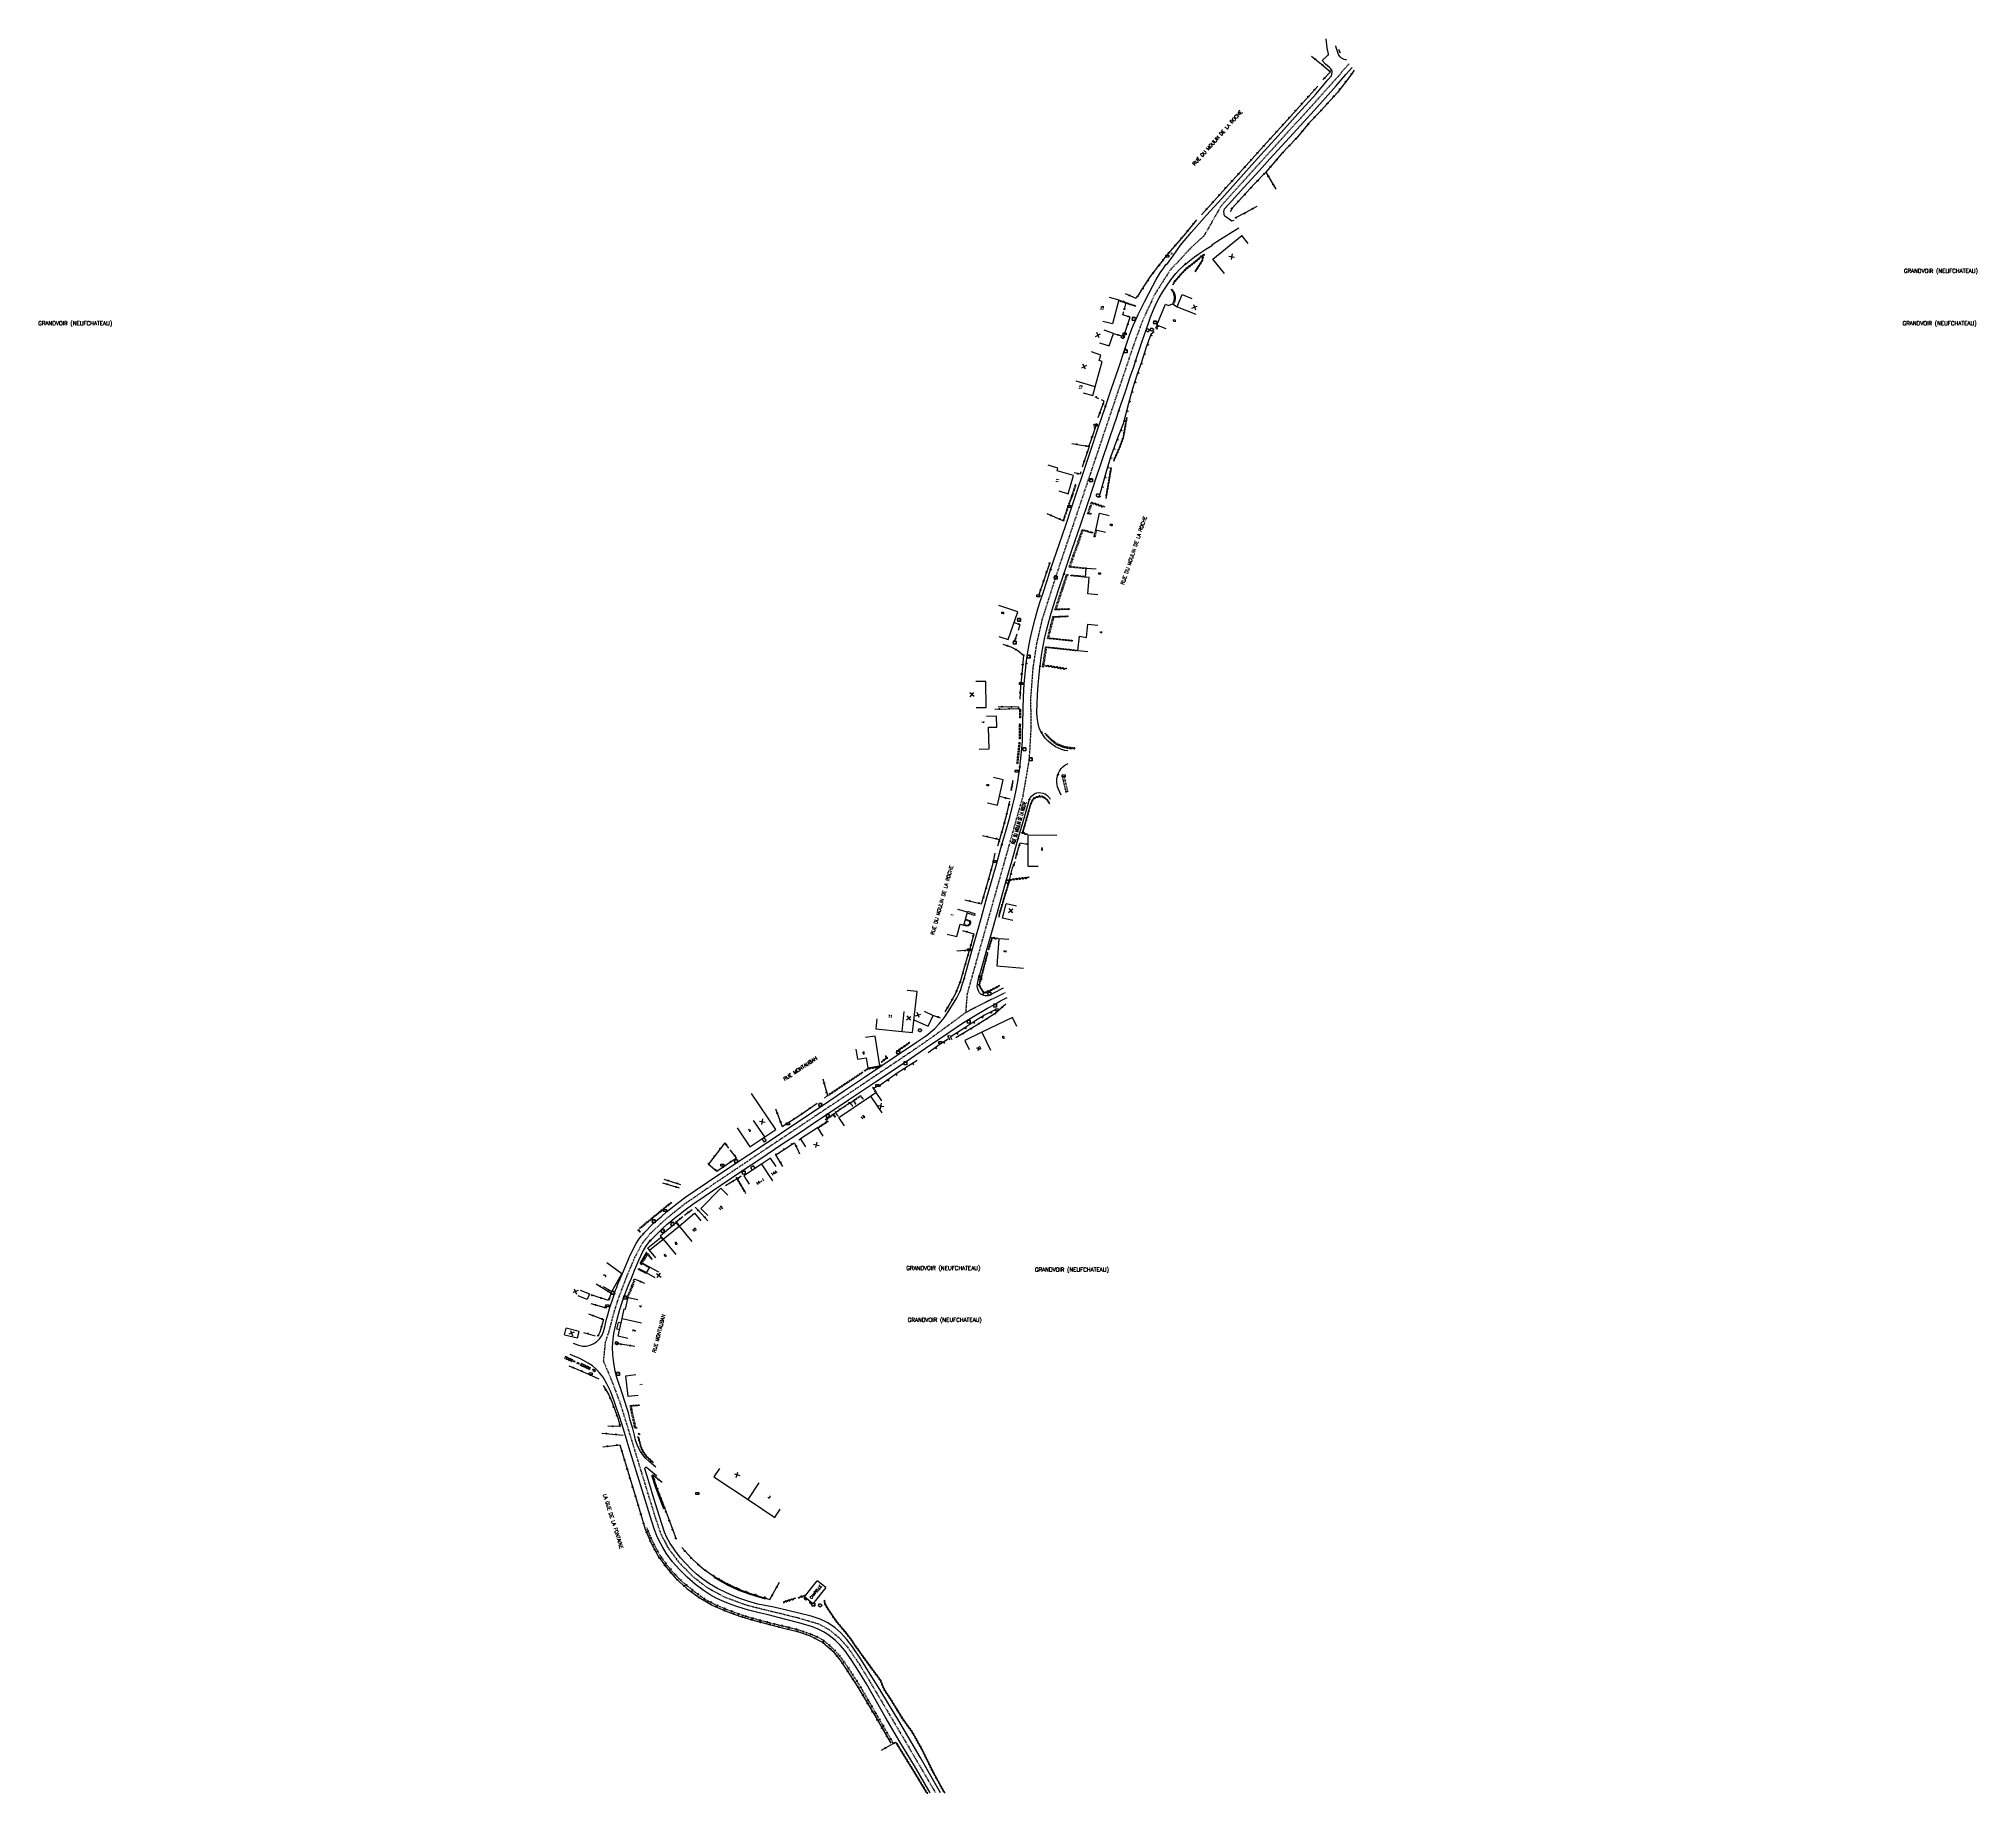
# Model space of a CAD drawing. Header units: millimetres. Extents: x 222014 to 222986, y 60999 to 61880.
import ezdxf
from ezdxf.enums import TextEntityAlignment as Align

# ---------------------------------------------------------------- set-up
doc = ezdxf.new("R2010")
doc.units = ezdxf.units.MM
doc.linetypes.add('DASHED', pattern=[0.75, 0.5, -0.25])
doc.layers.get('0').update_dxf_attribs({"linetype": 'CONTINUOUS'})
for name, color, linetype in [('W0001', 6, 'DASHED'), ('W0008', 7, 'CONTINUOUS'), ('W0100', 7, 'CONTINUOUS'), ('W0105', 7, 'CONTINUOUS'), ('W0112', 1, 'DASHED'), ('W0211', 2, 'CONTINUOUS'), ('W0220', 5, 'DASHED'), ('W0300', 7, 'CONTINUOUS'), ('W0310', 3, 'CONTINUOUS'), ('W0322', 7, 'CONTINUOUS'), ('W0400', 7, 'CONTINUOUS'), ('W0420', 7, 'CONTINUOUS'), ('W0980', 7, 'CONTINUOUS'), ('W0984', 7, 'CONTINUOUS'), ('W0989', 7, 'CONTINUOUS'), ('W0991', 7, 'CONTINUOUS'), ('W1102', 7, 'CONTINUOUS'), ('W1471', 7, 'CONTINUOUS')]:
    doc.layers.add(name, color=color, linetype=linetype)
doc.styles.get("Standard").update_dxf_attribs({"font": 'romans.shx', "width": 0.85})

# ---------------------------------------------------------------- blocks, each defined once
blk = doc.blocks.new('T420')
for p, q in [((0.75, 0.75), (-0.75, 0.75)), ((-0.75, 0.75), (-0.75, -0.75)), ((0.75, 0.75), (0.75, -0.75)), ((0.75, -0.75), (-0.75, -0.75))]:
    blk.add_line(p, q)
blk.add_ellipse((0, 0), major_axis=(-0.53, 0.53), ratio=1, start_param=3.926991, end_param=10.210176)
blk = doc.blocks.new('T300')
for p, q in [((-0.8, 0.51), (-0.86, 0.34)), ((-0.86, 0.34), (-0.86, 0.17)), ((-0.86, 0.17), (-0.74, 0.06)), ((-0.69, 0.63), (-0.8, 0.51)), ((-0.8, -0.06), (-0.74, 0.06)), ((-0.74, 0.06), (-0.69, 0.11)), ((-0.57, 0.69), (-0.69, 0.63)), ((-0.46, 0.69), (-0.57, 0.69)), ((-0.29, 0.63), (-0.46, 0.69)), ((-0.29, 0.63), (-0.17, 0.74)), ((-0.23, 0.57), (-0.29, 0.63)), ((-0.17, 0.74), (-0.06, 0.8)), ((-0.06, 0.8), (0.06, 0.8)), ((0.06, 0.8), (0.23, 0.74)), ((0.23, 0.74), (0.34, 0.63)), ((0.34, 0.63), (0.4, 0.51)), ((0.46, 0.46), (0.34, 0.46)), ((0.4, 0.51), (0.4, 0.46)), ((0.57, 0.4), (0.46, 0.46)), ((0.57, 0.4), (0.69, 0.29)), ((0.69, 0.29), (0.74, 0.17)), ((0.74, 0.06), (0.69, -0.17)), ((0.74, 0.17), (0.74, 0.06)), ((-0.8, -0.17), (-0.8, -0.06)), ((-0.8, -0.23), (-0.8, -0.17)), ((-0.74, -0.34), (-0.8, -0.23)), ((-0.69, -0.4), (-0.74, -0.34)), ((-0.51, -0.46), (-0.69, -0.4)), ((-0.4, -0.46), (-0.51, -0.46)), ((-0.4, -0.46), (-0.34, -0.46)), ((-0.34, -0.46), (-0.34, -0.4)), ((-0.34, -0.51), (-0.34, -0.46)), ((-0.29, -0.63), (-0.34, -0.51)), ((-0.17, -0.74), (-0.29, -0.63)), ((-0.06, -0.8), (-0.17, -0.74)), ((0.06, -0.8), (-0.06, -0.8)), ((0.17, -0.74), (0.06, -0.8)), ((0.23, -0.69), (0.17, -0.74)), ((0.29, -0.46), (0.23, -0.46)), ((0.29, -0.63), (0.23, -0.69)), ((0.46, -0.4), (0.29, -0.46)), ((0.34, -0.51), (0.29, -0.63)), ((0.34, -0.51), (0.34, -0.46)), ((0.57, -0.34), (0.46, -0.4)), ((0.63, -0.29), (0.57, -0.34)), ((0.69, -0.17), (0.63, -0.29))]:
    blk.add_line(p, q)
blk = doc.blocks.new('T1471')
at = {"color": 0, "linetype": 'Continuous', "flags": 128}
blk.add_lwpolyline([(-0.75, -0.5), (-0.75, 0.5), (0.75, 0.5), (0.75, -0.5), (-0.75, -0.5)], dxfattribs=at)
blk = doc.blocks.new('t991o')
at = {"color": 0, "linetype": 'Continuous'}
for p, q in [((-1, 1), (1, -1)), ((-1, -1), (1, 1))]:
    blk.add_line(p, q, dxfattribs=at)
blk = doc.blocks.new('T400')
for p, q in [((-0.15, 0.3), (0.15, 0.3)), ((-0.15, -0.25), (-0.15, 0.3)), ((-0.15, 0.15), (0.15, 0.15)), ((-0.15, 0), (0.15, 0)), ((0.15, 0.3), (0.15, -0.25)), ((-0.15, -0.15), (0.15, -0.15)), ((-0.15, -0.25), (-0.15, -0.3)), ((-0.15, -0.3), (0.15, -0.3)), ((0.15, -0.3), (0.15, -0.25))]:
    blk.add_line(p, q)
blk = doc.blocks.new('t322o')
at = {"color": 0, "linetype": 'Continuous'}
for radius in [0.25, 0.15]:
    blk.add_circle((0, 0), radius, dxfattribs=at)
blk = doc.blocks.new('t310o')
at = {"color": 0, "linetype": 'Continuous'}
for centre, start, end in [((-0.5, 0.38), 216.8699, 323.1304), ((0.5, -0.37), 36.8699, 143.1303)]:
    blk.add_arc(centre, 0.625, start, end, dxfattribs=at)
blk = doc.blocks.new('t220o')
at = {"color": 0, "linetype": 'Continuous'}
for p, q in [((-0.25, 0.25), (0.25, 0.25)), ((-0.25, -0.25), (0.25, -0.25))]:
    blk.add_line(p, q, dxfattribs=at)
blk = doc.blocks.new('t211o')
at = {"color": 0, "linetype": 'Continuous'}
for p, q in [((-0.29, 0.5), (-0.29, 0)), ((0, 1), (0, 0)), ((0.29, 0.5), (0.29, 0))]:
    blk.add_line(p, q, dxfattribs=at)

msp = doc.modelspace()

# ---------------------------------------------------------------- linework, layer by layer
at = {"layer": 'W0001'}
for points in [[(222671.26, 61867.02), (222651.42, 61844.81), (222625.25, 61816), (222606.92, 61795.62), (222598.25, 61780.49), (222591.13, 61774.01), (222581.29, 61763.32), (222573.76, 61751.53), (222567.32, 61737.68), (222562.54, 61724.31), (222551.63, 61691.93), (222542.2, 61663.83), (222532.94, 61636.3), (222524.04, 61609.88), (222517.14, 61588.11), (222514.35, 61575.92), (222512.59, 61564.25), (222511.39, 61548.44), (222511.62, 61534.69), (222510.67, 61518.14), (222507.47, 61499.52), (222497.98, 61465.81), (222488.39, 61431.87), (222481.12, 61405.96), (222479.56, 61400.42), (222478.84, 61391.16)], [(222498.72, 61401.13), (222488.77, 61396.33), (222478.84, 61391.16), (222464.89, 61380.86), (222452.05, 61371.89), (222427.23, 61355.22), (222401.75, 61338.18), (222374.84, 61320.2), (222353.51, 61305.92), (222338.02, 61295.24), (222328.69, 61287.84), (222320.72, 61280.42), (222316.65, 61275.47), (222312.86, 61268.35), (222308.55, 61258.12), (222304.36, 61247.08), (222301.73, 61238.4), (222299.97, 61231.34), (222298.14, 61225.93), (222297.18, 61216.57), (222301.24, 61206.95), (222305.53, 61195.6), (222312.61, 61172.68), (222316.11, 61161.15), (222323.3, 61137.73), (222325.99, 61129.79), (222329.49, 61123.05), (222334.83, 61115.82), (222341.75, 61108.75), (222349.17, 61102.99), (222357.8, 61098.24), (222369.28, 61094.04), (222379.88, 61091.46), (222394.55, 61087.84), (222405.04, 61084.74), (222410.62, 61081.71), (222415.43, 61077.72), (222419.65, 61072.97), (222423.14, 61068.02), (222425.47, 61064.61), (222431.73, 61054.28), (222448.55, 61025.9), (222463.76, 61000)]]:
    msp.add_lwpolyline(points, dxfattribs=at)
at = {"layer": 'W0008'}
for points in [[(222529.06, 61635.7), (222531.89, 61644.24), (222534.14, 61650.79), (222538.28, 61663.16), (222541.62, 61673.25), (222545.22, 61683.86), (222548.97, 61695.07), (222551.9, 61703.61), (222555.61, 61714.64), (222558.84, 61724.29), (222560.88, 61730.4), (222561.55, 61732.27), (222562.2, 61734.01), (222563.05, 61735.99), (222564.2, 61738.58), (222565.38, 61741.17), (222567.04, 61744.53), (222568.71, 61747.97), (222570.69, 61751.86), (222572.69, 61755.62), (222574.44, 61758.78), (222576.45, 61762.07), (222578.17, 61764.67), (222579.45, 61766.51), (222579.72, 61766.38), (222582.85, 61770.6), (222586.64, 61775.96), (222592.1, 61782.55), (222599.57, 61791.04), (222607.36, 61799.47), (222615.5, 61808.6), (222625.26, 61819.54), (222635.56, 61830.77), (222645.66, 61842.07), (222654.56, 61851.98), (222660.57, 61858.86), (222662.41, 61860.86), (222662.72, 61862.69), (222662.59, 61863.43), (222662.36, 61863.96), (222661.97, 61864.42), (222661.25, 61865.13), (222659.36, 61866.84), (222657.57, 61868.58), (222660.32, 61871.07), (222660.58, 61871.29), (222660.8, 61871.83), (222660.19, 61874.93), (222659.65, 61879.51)], [(222669.84, 61868.93), (222669.77, 61868.93), (222669.35, 61869.03), (222668.76, 61869.11), (222668.08, 61869.41), (222667.41, 61869.79), (222666.67, 61870.41), (222665.99, 61871.32), (222665.71, 61872.13), (222664.72, 61875.19), (222664.52, 61876.05)], [(222612.27, 61788.05), (222611.05, 61789.02), (222610.07, 61789.75), (222608.83, 61790.57), (222608.52, 61791.23), (222608.43, 61791.99), (222608.41, 61792.71), (222608.48, 61793.53), (222608.73, 61794.2), (222610.65, 61796.34), (222618.41, 61804.88), (222626.02, 61813.34), (222631.47, 61819.34), (222643.25, 61832.2), (222653.63, 61843.6), (222664.66, 61855.93), (222669.55, 61861.58), (222672.69, 61865.12)], [(222613.35, 61788.41), (222612.26, 61788.04)], [(222530.04, 61522.43), (222528.61, 61522.67), (222526.99, 61523.14), (222525.42, 61523.78), (222523.9, 61524.55), (222522.03, 61525.85), (222520.26, 61527.37), (222518.77, 61528.9), (222517.72, 61530.34), (222516.92, 61531.65), (222516.43, 61532.48), (222515.81, 61534.07), (222515.2, 61536.17), (222514.79, 61539.21), (222514.61, 61542.08), (222514.75, 61545.85), (222514.94, 61550.56), (222515.28, 61555.57), (222515.72, 61560.63), (222516.08, 61564.02), (222516.2, 61564.85), (222516.77, 61569.24), (222517.42, 61573.34), (222518.05, 61576.73), (222518.44, 61578.84), (222519.45, 61582.85), (222520.19, 61585.96), (222521.36, 61590.29), (222522.73, 61594.83), (222525.66, 61603.78), (222528.18, 61611.13), (222532.17, 61623.06), (222536.59, 61636.15), (222540.78, 61648.49), (222544.39, 61659.35), (222546.73, 61666.24), (222551.16, 61679.51), (222554.82, 61690.35), (222555.72, 61693.05), (222558.95, 61702.61), (222561.58, 61710.49), (222563.15, 61715.04), (222564.08, 61717.89), (222566.57, 61725.3), (222567.75, 61728.85), (222569.31, 61733.57), (222570.65, 61737.38), (222571.47, 61739.65), (222572.98, 61743.31), (222574.49, 61746.73), (222575.9, 61749.53), (222577.56, 61752.39), (222579.61, 61755.49), (222581.84, 61758.63), (222584.33, 61761.85), (222586.21, 61764), (222587.71, 61765.38), (222588.7, 61766.27), (222589.06, 61766.54), (222590.22, 61767.54), (222591.91, 61768.86), (222593.66, 61770.22), (222595.76, 61771.64), (222599.39, 61773.96), (222602.67, 61775.99), (222602.52, 61776.31), (222606.61, 61779.02), (222615.08, 61784.18)], [(222615.07, 61784.17), (222615.81, 61784.63)], [(222281.98, 61225.38), (222284.67, 61224.48), (222286.76, 61223.95), (222288.65, 61223.96), (222290.65, 61224.4), (222292.41, 61225.23), (222293.92, 61226.33), (222295.45, 61227.85), (222296.57, 61229.51), (222297.24, 61231.3), (222297.9, 61233.71), (222298.85, 61237.5), (222299.51, 61239.69), (222300.51, 61243.31), (222302.08, 61248.27), (222302.77, 61250.28), (222303.35, 61252), (222303.71, 61252.98), (222304.48, 61254.98), (222306.84, 61260.46), (222310.27, 61268.72), (222312.5, 61273.26), (222313.68, 61275.39), (222314.81, 61277.19), (222316.15, 61279.04), (222316.97, 61280.01), (222317.16, 61280.36), (222318.59, 61281.79), (222320.99, 61284.21), (222323.55, 61286.6), (222326.3, 61289.01), (222328.9, 61291.26), (222331.86, 61293.64), (222334.34, 61295.58), (222338.6, 61298.81), (222343.3, 61302.02), (222349.41, 61306.19), (222354.14, 61309.33), (222359.96, 61313.21), (222364.16, 61316.06), (222375.8, 61323.8), (222386.52, 61330.96), (222404.19, 61342.77), (222406.53, 61344.35), (222418.13, 61352.16), (222428.15, 61358.88), (222436.9, 61364.74), (222445.55, 61370.57), (222454.17, 61376.32), (222458.8, 61379.42), (222459.87, 61380.2), (222461.31, 61381.33), (222463.35, 61383.17), (222465.57, 61385.52), (222468.12, 61388.63), (222470.13, 61391.56), (222472.28, 61395.1), (222474.37, 61398.67), (222475.93, 61401.69), (222476.42, 61402.79), (222476.99, 61404.58), (222477.77, 61407.21), (222478.11, 61408.22), (222479.96, 61414.87), (222482.15, 61422.71), (222485.26, 61433.67), (222486.6, 61438.36), (222489.24, 61447.81), (222494.13, 61465), (222497.07, 61475.52), (222499.07, 61482.26), (222501, 61489.25), (222502.44, 61494.8), (222503.37, 61498.76), (222504.39, 61503.64), (222505, 61507.02), (222505.56, 61510.74), (222505.8, 61512.49), (222505.98, 61514.29), (222506.55, 61518.82), (222507.1, 61523.67), (222507.38, 61527.36), (222507.42, 61531.06), (222507.59, 61536.16), (222507.72, 61543.4), (222507.96, 61549.54), (222508.29, 61556.05), (222508.9, 61562.57), (222509.3, 61566.21), (222509.73, 61569.91), (222510.39, 61574.01), (222511.29, 61578.42), (222512.34, 61583.44), (222513.65, 61588.69), (222515.1, 61593.69), (222516.59, 61598.36), (222517.35, 61600.75), (222519.85, 61608.41), (222521.5, 61613.4), (222524.31, 61621.51), (222529.06, 61635.7)], [(222526.85, 61500.31), (222525.45, 61503.24), (222525, 61504.46), (222524.8, 61505.49), (222524.62, 61506.92), (222524.66, 61508.43), (222524.97, 61509.96), (222525.13, 61510.46), (222525.45, 61511.23), (222526.01, 61512.35), (222526.74, 61513.53), (222527.61, 61514.5), (222528.65, 61515.28), (222530.23, 61516.11)], [(222497.69, 61403.42), (222492.91, 61400.92), (222491.3, 61400.06), (222490.94, 61399.88), (222490.23, 61399.67), (222489.44, 61399.55), (222488.71, 61399.56), (222487.95, 61399.74), (222487.21, 61400.07), (222486.42, 61400.53), (222485.84, 61401.17), (222485.35, 61402.05), (222484.97, 61403.18), (222484.7, 61404.28), (222484.73, 61405.6), (222485.1, 61407.3), (222485.77, 61409.62), (222487.6, 61416.21), (222489.61, 61423.36), (222491.63, 61430.45), (222494.76, 61441.54), (222498.55, 61454.97), (222502.8, 61470.01), (222505.21, 61478.5), (222508.49, 61489.85), (222510.7, 61497.64), (222510.86, 61498.01), (222511.38, 61499.03), (222511.88, 61499.81), (222512.65, 61500.47), (222513.53, 61501.08), (222514.55, 61501.4), (222515.53, 61501.54), (222516.6, 61501.43), (222517.73, 61501.18), (222518.62, 61500.83), (222519.46, 61500.36), (222520.23, 61499.62), (222520.85, 61498.9), (222521.27, 61498.24)], [(222323.55, 61163.33), (222320.11, 61166.08), (222318.27, 61167.84), (222317.07, 61169.43), (222315.85, 61171.16), (222314.55, 61173.71), (222313.39, 61176.88), (222312.86, 61179.38), (222311.9, 61182.74), (222310.72, 61186.93), (222309.77, 61190.55), (222309.01, 61193.01), (222306.75, 61199.89), (222303.99, 61208.29), (222303.05, 61211.5), (222302.37, 61215.54), (222302, 61219.54), (222301.8, 61223.51), (222302.11, 61227.54), (222302.44, 61230.34), (222302.9, 61232.7), (222303.4, 61234.6), (222304.06, 61237.41), (222305.27, 61241.9), (222306.82, 61246.47), (222307.54, 61248.54), (222309.71, 61254.23), (222311.24, 61258.11), (222313.01, 61262.46), (222315.02, 61267.13), (222316.84, 61271.01), (222318.55, 61273.85), (222319.88, 61275.76), (222320.67, 61276.79), (222321.98, 61278.17), (222324.27, 61280.47), (222326.87, 61282.97), (222329.22, 61285.1), (222331.45, 61286.97), (222332.89, 61288.15), (222334.99, 61289.81), (222338.14, 61292.25), (222342.03, 61295.08), (222347.69, 61299.02), (222356.06, 61304.63), (222366.98, 61311.97), (222376.13, 61318.09), (222386.23, 61324.88), (222396.02, 61331.34), (222403.5, 61336.39), (222409.39, 61340.31), (222420.2, 61347.5), (222433.64, 61356.44), (222448.5, 61366.43), (222458.67, 61373.36), (222470.44, 61381.28), (222477.34, 61385.89), (222483.62, 61389.75), (222489.85, 61393.4), (222493.33, 61395.35), (222496.43, 61397.1), (222499.76, 61398.84)], [(222461.14, 61000), (222453.15, 61013.45), (222445.86, 61025.62), (222438.59, 61038.1), (222429.07, 61054.6), (222424.79, 61061.67), (222421.48, 61066.76), (222418.29, 61071.31), (222415.94, 61073.99), (222413.57, 61076.33), (222411.24, 61078.15), (222409.71, 61079.36), (222407.54, 61080.67), (222404.91, 61082.04), (222402.11, 61083.28), (222398.73, 61084.28), (222394.49, 61085.41), (222384.81, 61087.97), (222379.76, 61089.29), (222374.72, 61090.38), (222370.01, 61091.63), (222364.71, 61093.25), (222360.71, 61094.61), (222357.15, 61096.03), (222353.82, 61097.6), (222350.76, 61099.35), (222347.29, 61101.64), (222343.47, 61104.49), (222339.21, 61108.05), (222335.38, 61111.98), (222331.93, 61115.86), (222328.75, 61120.12), (222326.88, 61123.29), (222325.15, 61126.34), (222324.05, 61128.91), (222322.71, 61132.42), (222320.67, 61138.73), (222317.47, 61149.02), (222313.72, 61161.48), (222310.72, 61171.22), (222309.13, 61176.19), (222307.22, 61182.4), (222305.4, 61188.25), (222303.82, 61192.9), (222302.07, 61197.9), (222300.73, 61201.38), (222299, 61205.08), (222297.02, 61208.36), (222295.33, 61210.59), (222293.64, 61212.37), (222291.68, 61214.06), (222289.57, 61215.5), (222287.3, 61216.85), (222285.06, 61217.97), (222282.94, 61218.85), (222280.47, 61219.71)], [(222466.26, 61000), (222462.18, 61007), (222456.05, 61017.8), (222450.44, 61027.54), (222445.39, 61036.06), (222440.23, 61044.57), (222435.79, 61051.77), (222431.07, 61059.51), (222426.68, 61066.49), (222422.19, 61073.15), (222419.31, 61076.92), (222416.24, 61080.2), (222413.29, 61082.95), (222409.35, 61085.47), (222405.85, 61087.15), (222401.48, 61088.54), (222395.96, 61089.95), (222389.7, 61091.4), (222382.63, 61093.1), (222374.71, 61094.64), (222369.66, 61096.11), (222365.68, 61097.5), (222362.6, 61098.61), (222358.53, 61100.41), (222354.38, 61102.4), (222350.49, 61104.72), (222347.02, 61107.09), (222343.97, 61109.64), (222341.47, 61111.96), (222338.5, 61114.92), (222335.92, 61117.8), (222333.99, 61120.28), (222333.21, 61121.36), (222332.33, 61122.65), (222330.71, 61125.07), (222328.98, 61128), (222327.91, 61130.72), (222325.15, 61139.09), (222322.51, 61147.56), (222319.77, 61156.55), (222318.02, 61162.43), (222318.02, 61162.78), (222318.26, 61163.14), (222318.55, 61163.34), (222318.83, 61163.3), (222320.04, 61162.3), (222323.94, 61158.94)]]:
    msp.add_lwpolyline(points, dxfattribs=at)
at = {"layer": 'W0100'}
for p, q in [((222620.54, 61776.92), (222617.38, 61780.8)), ((222515.19, 61464.45), (222510.19, 61464.44)), ((222504.29, 61444.55), (222499.15, 61445.82)), ((222458.11, 61391.87), (222462.65, 61389.75)), ((222297.12, 61253.84), (222301.48, 61251.38)), ((222277.72, 61229.71), (222278.57, 61232.96)), ((222277.72, 61229.71), (222284.2, 61228.07)), ((222282.21, 61216.27), (222282.33, 61216.56)), ((222282.93, 61215.94), (222282.21, 61216.27)), ((222284.1, 61215.31), (222284.27, 61215.72)), ((222285.05, 61214.88), (222284.1, 61215.31)), ((222408.73, 61102.95), (222404.42, 61106.36)), ((222408.73, 61102.95), (222402.3, 61094.82))]:
    msp.add_line(p, q, dxfattribs=at)
for points in [[(222608.61, 61761.86), (222602.76, 61768.93), (222617.38, 61780.8)], [(222582.41, 61772.1), (222581.96, 61771.46), (222581.71, 61771.66)], [(222550.81, 61749.93), (222555.65, 61748.66), (222552.47, 61736.54), (222547.63, 61737.81)], [(222579.39, 61734.05), (222574.76, 61735.93), (222579.05, 61746.48), (222580.66, 61745.79), (222582.56, 61746.53), (222584.98, 61745.18), (222587.47, 61751.2), (222592.23, 61749.26)], [(222546.07, 61727.12), (222550.79, 61725.46), (222552.97, 61731.68), (222548.26, 61733.34)], [(222537.77, 61701.93), (222542.57, 61700.56), (222543.85, 61705.03), (222547.4, 61717.72), (222545.81, 61718.14), (222546.73, 61720.92), (222541.98, 61722.49)], [(222525.53, 61652.79), (222530.34, 61651.41), (222532.99, 61660.58), (222524.7, 61662.93), (222525.09, 61664.24), (222520.3, 61665.66)], [(222548.95, 61631.97), (222544.07, 61633.07), (222546, 61641.58), (222550.88, 61640.47)], [(222545.11, 61600.7), (222540.13, 61601.16), (222540.88, 61609.36), (222538.9, 61609.59), (222539.28, 61614.1), (222544.27, 61613.68)], [(222495.53, 61579.8), (222500.27, 61578.21), (222504.97, 61592.2)], [(222540.13, 61572.04), (222535.16, 61572.57), (222535.94, 61579.92), (222539.48, 61579.24), (222540.2, 61585.93), (222545.17, 61585.4)], [(222484.14, 61544.16), (222489.14, 61544.23), (222488.96, 61557.24), (222483.96, 61557.17)], [(222485.61, 61523.32), (222490.6, 61523.45), (222490.31, 61534.3), (222494.5, 61534.39), (222494.34, 61539.81), (222489.35, 61539.67)], [(222489.89, 61496.4), (222494.76, 61495.26), (222497.72, 61507.98), (222492.85, 61509.11)], [(222510.19, 61464.44), (222510.17, 61480.27), (222524.62, 61480.17)], [(222502.47, 61437.36), (222497.36, 61438.6), (222499.15, 61445.82)], [(222469.61, 61430.62), (222474.45, 61429.35), (222476.05, 61435.49), (222477.93, 61434.97), (222479.79, 61441.59), (222474.98, 61442.94)], [(222500.55, 61427.84), (222495.57, 61428.24), (222494.49, 61414.68), (222507.88, 61413.5)], [(222434.26, 61388.02), (222433.77, 61383.05), (222446.96, 61381.73), (222452.26, 61381.22), (222454.52, 61401.82), (222449.55, 61402.37)], [(222452.96, 61387.59), (222460.13, 61384.35), (222462.65, 61389.75)], [(222504.53, 61384.26), (222502.35, 61388.77), (222487.04, 61381.37), (222478.43, 61377.16), (222480.63, 61372.67)], [(222423.88, 61372.88), (222424.61, 61367.93), (222428.92, 61368.57), (222429.78, 61363.48), (222435.8, 61364.56), (222433.51, 61379.41), (222428.57, 61378.65)], [(222364.29, 61333.42), (222370.68, 61323.88), (222378.09, 61328.85), (222383.61, 61332.56), (222371.47, 61350.64)], [(222418.13, 61334.44), (222415.33, 61338.58), (222431.21, 61349.28), (222433.89, 61351.09), (222436.69, 61346.94)], [(222398.69, 61323.87), (222396, 61328.09), (222404.54, 61333.53), (222407.23, 61329.32)], [(222383.79, 61314.08), (222381.02, 61318.24), (222376.45, 61315.2), (222367.58, 61309.39), (222370.32, 61305.21)], [(222359.64, 61299.69), (222356.07, 61303.2), (222346.02, 61292.99), (222349.58, 61289.48)], [(222323.56, 61268.24), (222320.41, 61272.12), (222327.2, 61277.62), (222335.18, 61284.15), (222342.91, 61290.65), (222346.13, 61286.82)], [(222301.48, 61251.38), (222306.46, 61260.22), (222298.93, 61265.69)], [(222323.21, 61258.26), (222318.87, 61260.73), (222320.53, 61263.64), (222324.87, 61261.17)], [(222285.58, 61251.98), (222290.22, 61250.12), (222289.13, 61247.4), (222284.49, 61249.26)], [(222309.43, 61227.84), (222304.56, 61228.96), (222306.62, 61237.91), (222307.65, 61242.72), (222308.36, 61242.54), (222309.65, 61248.4), (222314.53, 61247.33)], [(222284.2, 61228.07), (222285.02, 61231.28), (222278.57, 61232.96)], [(222282.93, 61215.94), (222283.05, 61216.23), (222282.33, 61216.56)], [(222285.05, 61214.88), (222285.22, 61215.29), (222284.27, 61215.72)], [(222314.65, 61199.21), (222309.68, 61198.66), (222308.51, 61209.15), (222313.48, 61209.71)], [(222355.36, 61162.66), (222352.59, 61158.5), (222369.82, 61147.03), (222383.1, 61138.02), (222385.91, 61142.16)], [(222402.3, 61094.82), (222398, 61098.23), (222404.42, 61106.36)]]:
    msp.add_lwpolyline(points, dxfattribs=at)
at = {"layer": 'W0105'}
for p, q in [((222584.29, 61776.07), (222584.2, 61775.96)), ((222413.7, 61341.03), (222412.65, 61340.3)), ((222420.96, 61345.93), (222422.61, 61347)), ((222377.71, 61328.59), (222378.84, 61326.91)), ((222376.67, 61327.9), (222377.8, 61326.22)), ((222378.84, 61326.91), (222377.8, 61326.22)), ((222372.48, 61314.42), (222371.13, 61313.57)), ((222371.98, 61312.27), (222371.13, 61313.57)), ((222373.32, 61313.15), (222372.48, 61314.42)), ((222325.81, 61279.37), (222333.73, 61285.93)), ((222335.18, 61284.16), (222333.73, 61285.93)), ((222319.45, 61273.18), (222326.18, 61278.66)), ((222320.35, 61272.07), (222319.45, 61273.18)), ((222327.22, 61277.64), (222325.81, 61279.37)), ((222327.09, 61277.54), (222326.18, 61278.66)), ((222303.98, 61232.43), (222304.83, 61235.81)), ((222305.29, 61232.12), (222303.98, 61232.43)), ((222306.07, 61235.52), (222304.83, 61235.81)), ((222291.88, 61211.98), (222292.29, 61212.42))]:
    msp.add_line(p, q, dxfattribs=at)
for points in [[(222584.3, 61776.08), (222584.46, 61775.93), (222584.34, 61775.82), (222584.2, 61775.96)], [(222471.08, 61377.55), (222469.94, 61379.48), (222470.71, 61379.94)], [(222291.88, 61211.98), (222292.82, 61211.17), (222293.23, 61211.63), (222292.28, 61212.43)]]:
    msp.add_lwpolyline(points, dxfattribs=at)
at = {"layer": 'W0112'}
for p, q in [((222597.45, 61770.69), (222597.88, 61770.95)), ((222597.88, 61770.95), (222598.08, 61770.61)), ((222555.57, 61748.24), (222555.63, 61748.46)), ((222555.57, 61748.24), (222564.08, 61745.41)), ((222582.3, 61753.42), (222581.99, 61753.72)), ((222574.73, 61735.35), (222575.25, 61735.56)), ((222534.2, 61655.36), (222534.36, 61655.76)), ((222540, 61641.32), (222541.98, 61647.23)), ((222541.71, 61641.11), (222540, 61641.32)), ((222533.73, 61623.01), (222537.34, 61633.48)), ((222537.34, 61633.48), (222542.64, 61632)), ((222543.26, 61629.72), (222544.08, 61633.08)), ((222544.08, 61633.08), (222544.46, 61632.98)), ((222530.72, 61614.57), (222533.65, 61622.98)), ((222529.38, 61610.88), (222530.16, 61610.84)), ((222539.23, 61613.75), (222530.72, 61614.57)), ((222531.73, 61610.67), (222538.88, 61609.92)), ((222538.88, 61609.92), (222538.84, 61609.53)), ((222522.67, 61589.76), (222530.17, 61590.14)), ((222517.47, 61564.52), (222519.02, 61574.66)), ((222519.02, 61574.66), (222534.27, 61573)), ((222505.85, 61543.43), (222506.39, 61543.42)), ((222505.79, 61535.94), (222506.33, 61535.92)), ((222505.57, 61526.67), (222506.11, 61526.64)), ((222530.88, 61523.71), (222533.59, 61523.55)), ((222528.28, 61509.39), (222529.95, 61501.97)), ((222529.95, 61501.97), (222529.05, 61501.78)), ((222478.73, 61434.79), (222477.98, 61435.05)), ((222479.69, 61441.06), (222479.89, 61441.83)), ((222483.46, 61439.89), (222479.69, 61441.06)), ((222427.28, 61361.1), (222417.34, 61354.47)), ((222428.28, 61361.77), (222428.06, 61362.1)), ((222430.14, 61363), (222428.28, 61361.77)), ((222417.34, 61354.47), (222409.8, 61349.4)), ((222427.49, 61347.84), (222427.67, 61348.01)), ((222434.22, 61351.28), (222432.57, 61353.78)), ((222433.87, 61351.06), (222434.22, 61351.28)), ((222412.56, 61340.38), (222413.54, 61338.92)), ((222413.72, 61341.13), (222415.82, 61342.57)), ((222414.92, 61339.39), (222413.72, 61341.13)), ((222414.92, 61339.39), (222414.85, 61339.34)), ((222422.29, 61344.34), (222422.21, 61344.28)), ((222423.84, 61345.36), (222423.63, 61345.24)), ((222325.46, 61290.98), (222315.63, 61282.9)), ((222331.39, 61295.81), (222325.46, 61290.98)), ((222314.54, 61282.13), (222314.83, 61282.4)), ((222315.45, 61281.12), (222314.54, 61282.13)), ((222335.4, 61284.32), (222333.74, 61286.39)), ((222335.19, 61284.15), (222335.4, 61284.32)), ((222319.29, 61270.64), (222316.05, 61265.11)), ((222321.68, 61267.72), (222319.29, 61270.64)), ((222314.95, 61262.94), (222315.32, 61262.77)), ((222316.72, 61265.21), (222316.91, 61265.57)), ((222320.32, 61263.27), (222316.72, 61265.21)), ((222318.66, 61260.42), (222318.84, 61260.78)), ((222311.54, 61254.39), (222312.44, 61256.62)), ((222310.67, 61194.19), (222315.2, 61194.57)), ((222314.83, 61180.16), (222315.22, 61180.28)), ((222315.04, 61179.51), (222314.83, 61180.16)), ((222399.24, 61096.94), (222399.42, 61097.1)), ((222400.73, 61095.74), (222400.87, 61095.96))]:
    msp.add_line(p, q, dxfattribs=at)
for points in [[(222598.08, 61770.61), (222597.66, 61770.35), (222597.45, 61770.69)], [(222555.63, 61748.46), (222564.14, 61745.63), (222564.08, 61745.41)], [(222581.99, 61753.72), (222582.27, 61754), (222582.61, 61753.68), (222582.84, 61753.34), (222583.01, 61752.98), (222583.23, 61752.56), (222583.39, 61752.18), (222583.56, 61751.8), (222583.69, 61751.46), (222583.83, 61750.99), (222583.9, 61750.6), (222583.96, 61750.24), (222583.96, 61749.91), (222583.97, 61749.53), (222583.96, 61749.14), (222583.9, 61748.76), (222583.84, 61748.38), (222583.75, 61747.98), (222583.63, 61747.6), (222583.33, 61746.99)], [(222582.57, 61746.53), (222582.98, 61747.19), (222583.26, 61747.75), (222583.36, 61748.09), (222583.45, 61748.46), (222583.51, 61748.83), (222583.56, 61749.18), (222583.57, 61749.53), (222583.56, 61749.91), (222583.56, 61750.2), (222583.51, 61750.53), (222583.44, 61750.9), (222583.31, 61751.33), (222583.19, 61751.64), (222583.02, 61752.02), (222582.86, 61752.39), (222582.65, 61752.81), (222582.49, 61753.14), (222582.3, 61753.42)], [(222583.33, 61746.99), (222582.9, 61746.32), (222582.57, 61746.53)], [(222574.69, 61733.82), (222574.52, 61734), (222574.42, 61734.32), (222574.37, 61734.54), (222574.42, 61734.82), (222574.62, 61735.16), (222574.73, 61735.35)], [(222574.87, 61734.2), (222574.98, 61734.09), (222574.69, 61733.82)], [(222575.25, 61735.56), (222575.4, 61735.19), (222575.01, 61735.03), (222574.96, 61734.96), (222574.8, 61734.68), (222574.78, 61734.55), (222574.81, 61734.43), (222574.87, 61734.2)], [(222528.05, 61637.77), (222529.52, 61642.13), (222532.42, 61650.28), (222532.51, 61650.23), (222532.67, 61650.65), (222532.56, 61650.68), (222534.11, 61655.37), (222534.2, 61655.36)], [(222534.36, 61655.76), (222533.99, 61655.91), (222533.94, 61655.8), (222533.83, 61655.82), (222532.04, 61650.39), (222532.13, 61650.37), (222532.3, 61650.79), (222532.2, 61650.84), (222529.14, 61642.26)], [(222529.14, 61642.26), (222527.67, 61637.89), (222528.05, 61637.77)], [(222541.98, 61647.23), (222542.36, 61647.11), (222540.53, 61641.66)], [(222540.53, 61641.66), (222541.76, 61641.51), (222541.71, 61641.11)], [(222537.59, 61632.99), (222534.11, 61622.88), (222533.73, 61623.01)], [(222542.64, 61632), (222542.53, 61631.61), (222537.59, 61632.99)], [(222544.46, 61632.98), (222543.65, 61629.63), (222543.26, 61629.72)], [(222533.65, 61622.98), (222534.03, 61622.85), (222531.26, 61614.92)], [(222530.83, 61593.37), (222523.62, 61593.14), (222527.06, 61603.48), (222529.34, 61610.47), (222529.33, 61610.48), (222529.38, 61610.88)], [(222530.16, 61610.84), (222530.14, 61610.44), (222529.73, 61610.46), (222529.76, 61610.66), (222529.81, 61610.62), (222527.44, 61603.36), (222524.18, 61593.56)], [(222531.26, 61614.92), (222539.27, 61614.15), (222539.23, 61613.75)], [(222538.84, 61609.53), (222531.69, 61610.27), (222531.73, 61610.67)], [(222524.18, 61593.56), (222530.82, 61593.77), (222530.83, 61593.37)], [(222532.21, 61577.48), (222519.88, 61578.77), (222522.67, 61589.76)], [(222530.17, 61590.14), (222530.19, 61589.75), (222522.99, 61589.37), (222520.38, 61579.12)], [(222519.35, 61574.22), (222517.87, 61564.46), (222517.47, 61564.52)], [(222534.27, 61573), (222534.22, 61572.6), (222519.35, 61574.22)], [(222520.38, 61579.12), (222532.25, 61577.88), (222532.21, 61577.48)], [(222505.85, 61543.43), (222505.87, 61542.89), (222505.8, 61542.87), (222505.84, 61539.58), (222505.87, 61539.58), (222505.86, 61539.06)], [(222506.39, 61543.42), (222506.41, 61542.89), (222506.34, 61542.86), (222506.38, 61539.57), (222506.41, 61539.57), (222506.4, 61539.05), (222505.86, 61539.06)], [(222505.79, 61535.94), (222505.8, 61535.38), (222505.75, 61535.37), (222505.63, 61528.98), (222505.68, 61528.99), (222505.66, 61528.46)], [(222506.33, 61535.92), (222506.34, 61535.36), (222506.29, 61535.35), (222506.17, 61528.96), (222506.22, 61528.97), (222506.2, 61528.44), (222505.66, 61528.46)], [(222505.57, 61526.67), (222505.53, 61526.12), (222505.48, 61526.11), (222504.49, 61516.62), (222504.54, 61516.62), (222504.51, 61516.07)], [(222506.11, 61526.64), (222506.07, 61526.09), (222506.02, 61526.08), (222505.03, 61516.59), (222505.08, 61516.58), (222505.05, 61516.03), (222504.51, 61516.07)], [(222519.66, 61530.46), (222518.81, 61531.39), (222518.51, 61531.12)], [(222518.51, 61531.12), (222519.37, 61530.18), (222520.54, 61528.93), (222521.79, 61527.74), (222523.11, 61526.63), (222524.13, 61525.94), (222525.13, 61525.39), (222526.74, 61524.7), (222528.51, 61524.12), (222530.88, 61523.71)], [(222533.59, 61523.55), (222533.61, 61523.95), (222530.92, 61524.1), (222528.61, 61524.51), (222526.89, 61525.07), (222525.31, 61525.75), (222524.34, 61526.29), (222523.35, 61526.95), (222522.06, 61528.03), (222520.82, 61529.22), (222519.66, 61530.46)], [(222528.28, 61509.39), (222527.37, 61509.21), (222529.05, 61501.78)], [(222477.98, 61435.05), (222478.11, 61435.43), (222478.84, 61435.17), (222479.34, 61435.04), (222479.77, 61435.01), (222480.08, 61435.1), (222480.45, 61435.31), (222480.62, 61435.47), (222480.78, 61435.71), (222480.9, 61436), (222480.92, 61436.34), (222480.89, 61436.7), (222480.8, 61436.93), (222480.74, 61437), (222480.4, 61437.14)], [(222478.83, 61437.99), (222480.54, 61437.52), (222480.97, 61437.34), (222481.15, 61437.15), (222481.29, 61436.79), (222481.32, 61436.34), (222481.29, 61435.9), (222481.14, 61435.52), (222480.92, 61435.22), (222480.7, 61434.99), (222480.23, 61434.73), (222479.81, 61434.61), (222479.28, 61434.64), (222478.73, 61434.79)], [(222480.4, 61437.14), (222478.72, 61437.61), (222478.83, 61437.99)], [(222483.46, 61439.89), (222483.66, 61440.66), (222479.89, 61441.83)], [(222417.12, 61354.8), (222427.06, 61361.43), (222427.28, 61361.1)], [(222428.06, 61362.1), (222429.92, 61363.33), (222430.14, 61363)], [(222409.8, 61349.4), (222409.57, 61349.73), (222417.12, 61354.8)], [(222423.63, 61345.24), (222422.53, 61347.14), (222426.21, 61349.61), (222427.67, 61348.01)], [(222423.84, 61345.36), (222422.86, 61347.07), (222426.17, 61349.28), (222427.49, 61347.84)], [(222433.87, 61351.06), (222432.22, 61353.56), (222432.57, 61353.78)], [(222404.54, 61333.53), (222409.26, 61336.61), (222408.55, 61337.66), (222412.56, 61340.38)], [(222413.54, 61338.92), (222413.2, 61338.7), (222412.45, 61339.82), (222409.11, 61337.55), (222409.82, 61336.5)], [(222414.85, 61339.34), (222413.36, 61341.49), (222413.53, 61341.6), (222413.73, 61341.25), (222415.68, 61342.59), (222415.47, 61342.93), (222415.63, 61343.03), (222415.85, 61342.7), (222420.51, 61345.82), (222420.29, 61346.17), (222420.43, 61346.28), (222420.7, 61345.9), (222420.93, 61346.04), (222422.29, 61344.34)], [(222415.82, 61342.57), (222420.63, 61345.79), (222420.44, 61346.11), (222420.68, 61345.77), (222420.91, 61345.92), (222422.21, 61344.28)], [(222409.82, 61336.5), (222404.76, 61333.2), (222404.54, 61333.53)], [(222315.63, 61282.9), (222315.37, 61283.21), (222325.21, 61291.29)], [(222325.21, 61291.29), (222331.14, 61296.12), (222331.39, 61295.81)], [(222314.83, 61282.4), (222315.74, 61281.39), (222315.45, 61281.12)], [(222335.19, 61284.15), (222333.54, 61286.22), (222333.74, 61286.39)], [(222316.05, 61265.11), (222316.39, 61264.9), (222319.35, 61269.94)], [(222319.35, 61269.94), (222321.38, 61267.47), (222321.68, 61267.72)], [(222318.66, 61260.42), (222314.72, 61262.42), (222314.95, 61262.94)], [(222318.84, 61260.78), (222315.24, 61262.61), (222315.32, 61262.77)], [(222316.91, 61265.57), (222320.51, 61263.62), (222320.32, 61263.27)], [(222309.56, 61248.07), (222309.21, 61248.16), (222309.1, 61248.52), (222310.08, 61250.78), (222311.54, 61254.39)], [(222312.44, 61256.62), (222312.81, 61256.47), (222311.91, 61254.24), (222310.44, 61250.63), (222309.53, 61248.49), (222309.53, 61248.49)], [(222309.53, 61248.49), (222309.65, 61248.46), (222309.56, 61248.07)], [(222313.81, 61182.7), (222313.45, 61182.82), (222313.22, 61182.96), (222312.99, 61183.21), (222312.87, 61183.32), (222312.72, 61184.08), (222312.13, 61187.05), (222311.31, 61190.56), (222310.67, 61194.19)], [(222315.2, 61194.57), (222315.23, 61194.17), (222311.14, 61193.83), (222311.7, 61190.64), (222312.52, 61187.14), (222313.11, 61184.16), (222313.24, 61183.53), (222313.28, 61183.49), (222313.47, 61183.27), (222313.62, 61183.19)], [(222313.62, 61183.19), (222313.94, 61183.08), (222313.81, 61182.7)], [(222315.22, 61180.28), (222315.42, 61179.63), (222315.04, 61179.51)], [(222398.15, 61098.11), (222398.03, 61097.94), (222397.94, 61097.7), (222397.97, 61097.53), (222398.02, 61097.34), (222398.14, 61097.16), (222398.36, 61096.97), (222398.56, 61096.88), (222398.79, 61096.82), (222399.02, 61096.86), (222399.24, 61096.94)], [(222398.39, 61097.75), (222398.48, 61097.89), (222398.15, 61098.11)], [(222399.42, 61097.1), (222399.16, 61097.4), (222399.03, 61097.29), (222398.92, 61097.24), (222398.8, 61097.23), (222398.69, 61097.25), (222398.58, 61097.31), (222398.44, 61097.43), (222398.39, 61097.5), (222398.36, 61097.61), (222398.35, 61097.66), (222398.39, 61097.75)], [(222402.15, 61094.97), (222402, 61094.84), (222401.81, 61094.72), (222401.58, 61094.68), (222401.36, 61094.67), (222401.18, 61094.71), (222401.03, 61094.82), (222400.86, 61094.97), (222400.73, 61095.2), (222400.69, 61095.37), (222400.69, 61095.58), (222400.73, 61095.74)], [(222400.87, 61095.96), (222401.21, 61095.75), (222401.11, 61095.58), (222401.09, 61095.52), (222401.09, 61095.42), (222401.11, 61095.35), (222401.18, 61095.23), (222401.28, 61095.13), (222401.35, 61095.08), (222401.4, 61095.07), (222401.53, 61095.08), (222401.67, 61095.1), (222401.76, 61095.16)], [(222401.76, 61095.16), (222401.89, 61095.27), (222402.15, 61094.97)]]:
    msp.add_lwpolyline(points, dxfattribs=at)
at = {"layer": 'W0211'}
for points in [[(222573.43, 61732.64), (222572.76, 61732.1), (222571.8, 61731.21), (222569.44, 61724.85), (222567, 61717.29), (222564.87, 61711.31), (222562.55, 61703.91), (222560.54, 61696.66), (222557.93, 61686.39), (222555.17, 61679.67), (222551.45, 61669.76), (222549.25, 61661.79), (222547.32, 61655.33), (222545.58, 61649.38)], [(222493.9, 61392.56), (222492.68, 61392.15), (222488.37, 61389.88), (222483.99, 61387.29), (222478.42, 61383.6), (222471.6, 61379.21)], [(222470.12, 61377.9), (222466.04, 61375.43), (222460.15, 61371.01)], [(222454.54, 61367.22), (222444.95, 61361.17), (222436.47, 61355.23), (222432.79, 61353.33)], [(222321.31, 61159.32), (222323.41, 61153.07), (222327.34, 61142.46)], [(222352.66, 61108.07), (222359.29, 61104.24), (222364.93, 61101.59), (222370.7, 61099.52), (222378.34, 61097.32)]]:
    msp.add_lwpolyline(points, dxfattribs=at)
at = {"layer": 'W0220'}
msp.add_lwpolyline([(222318.79, 61133.08), (222320.39, 61129.18), (222322.56, 61124.47), (222325.47, 61119.27), (222329.15, 61114.05), (222333.15, 61109.41), (222337.34, 61105.36), (222343.09, 61100.78), (222347.99, 61097.19), (222353.64, 61094.22), (222359.18, 61091.89), (222364.5, 61089.93), (222370.03, 61088.14), (222374.92, 61086.79), (222381.43, 61085.09), (222388.3, 61083.46), (222394.42, 61081.93), (222399.12, 61080.4), (222403.72, 61078.58), (222406.9, 61076.88), (222410.28, 61074.22), (222413.38, 61071.34), (222415.62, 61068.67), (222418.25, 61065.21), (222421.97, 61059.53), (222426.06, 61053.08), (222430.74, 61045.07), (222435.67, 61036.61), (222439.81, 61029.6), (222442.41, 61024.93)], dxfattribs=at)
at = {"layer": 'W0310'}
for p, q in [((222542.49, 61646.74), (222547.87, 61644.9)), ((222518.79, 61565.27), (222528.74, 61563.61)), ((222501.69, 61502.61), (222502.64, 61507.53)), ((222444.21, 61371.68), (222450.68, 61376.1)), ((222315.73, 61265.38), (222318.89, 61270.67)), ((222394.96, 61097.96), (222397.95, 61098.7))]:
    msp.add_line(p, q, dxfattribs=at)
for points in [[(222594.04, 61762.86), (222595.96, 61765.82), (222597.19, 61767.74), (222597.51, 61768.35), (222597.7, 61769.04), (222597.81, 61769.49), (222597.62, 61770.1), (222597.28, 61770.42), (222594.76, 61768.35), (222592.09, 61766.23), (222589.7, 61764.41), (222587.96, 61762.63), (222586.48, 61761.09), (222584.92, 61759.28), (222583.43, 61757.42), (222582.63, 61755.99)], [(222559.78, 61689.6), (222559.4, 61687.94), (222557.92, 61679.63), (222556.1, 61674.64), (222553.1, 61667.99)], [(222551.79, 61664.44), (222550.45, 61656.5), (222549.17, 61648.94)], [(222510.04, 61480.33), (222507.44, 61481.35), (222510.07, 61490.66), (222511.36, 61495.36), (222512.46, 61497.81), (222513.18, 61498.69), (222514.68, 61499.37), (222516.05, 61499.64), (222517.63, 61499.39), (222519.18, 61498.39), (222519.84, 61497.72), (222520.99, 61495.82)], [(222510.69, 61458.9), (222500.94, 61457.78), (222498.65, 61450.4), (222495.3, 61438.95)], [(222490.27, 61422.61), (222492.2, 61428.8), (222494.29, 61428.39)], [(222495.87, 61404.66), (222491.24, 61402.33), (222487.99, 61400.96), (222485.66, 61404.99), (222487.62, 61412.45), (222489.96, 61421.25)], [(222436.5, 61366.34), (222439.35, 61368.53), (222438.94, 61369.33)], [(222430.36, 61363.17), (222434.9, 61364.03), (222435.78, 61364.36)], [(222366.33, 61308.96), (222364.18, 61308.04), (222368.09, 61301.31)], [(222314.63, 61178.7), (222315.98, 61173.43), (222317.28, 61170.69), (222318.67, 61168.83), (222320.46, 61167.19), (222322.29, 61165.39)], [(222393.49, 61097.4), (222390.42, 61096.53), (222387.43, 61095.51)], [(222408.01, 61096.56), (222408.2, 61094.84), (222409.91, 61092.04), (222412.23, 61088.52), (222414.39, 61085.43), (222418.03, 61081.24), (222421.39, 61076.91), (222423.36, 61073.88), (222425.18, 61071.44), (222426.97, 61068.9), (222430.77, 61063.64), (222436.14, 61056.39), (222437.98, 61051.81), (222441.09, 61047.18), (222447.15, 61037.23), (222452.09, 61030.42), (222456.9, 61021.8), (222462.21, 61011), (222467.31, 61001.67), (222468.3, 61000)], [(222459.43, 61000), (222459.13, 61000.52), (222451.51, 61013.05), (222444.07, 61025.1)]]:
    msp.add_lwpolyline(points, dxfattribs=at)
at = {"layer": 'W0322'}
for p, q in [((222629.47, 61812.64), (222634.34, 61804.18)), ((222545.74, 61698.97), (222544.13, 61699.6)), ((222519.51, 61641.4), (222527.64, 61638.01)), ((222515.67, 61600.81), (222521.18, 61617.14)), ((222504.55, 61580.9), (222503.43, 61577.27)), ((222501.24, 61498.17), (222495.83, 61499.51)), ((222487.32, 61480.03), (222495.86, 61478.05)), ((222462.81, 61389.78), (222466.16, 61388.63)), ((222472.14, 61377.63), (222471.05, 61379.48)), ((222395.3, 61327.39), (222396.07, 61327.88)), ((222326.85, 61305.82), (222335.26, 61303.3)), ((222327.47, 61307.7), (222335.86, 61305.08)), ((222337.95, 61289.72), (222341.72, 61292.53)), ((222333.79, 61286.39), (222337.07, 61288.93)), ((222327.14, 61277.66), (222325.97, 61279.04)), ((222287.17, 61230.89), (222293.13, 61229.19)), ((222313.02, 61223.86), (222303.73, 61225.28)), ((222296.38, 61180.41), (222307.05, 61179.3)), ((222436.68, 61021.33), (222443.77, 61025.38))]:
    msp.add_line(p, q, dxfattribs=at)
for points in [[(222665.84, 61874.28), (222666.44, 61872.62), (222666.95, 61872.8)], [(222673.75, 61863.7), (222671.47, 61860.54), (222665.26, 61852.64), (222656.77, 61843.25), (222651.12, 61837.3), (222644.74, 61829.61), (222637.28, 61821.75), (222629.48, 61812.64), (222623.6, 61806.56), (222617.74, 61800.22), (222612.48, 61794.64), (222611.58, 61792.78)], [(222652.29, 61870.75), (222657.36, 61866.76), (222661.81, 61863), (222658.04, 61858.84)], [(222655.49, 61855.71), (222647.88, 61847.45), (222638.39, 61836.94), (222628.25, 61825.67), (222619.58, 61816.03), (222607.8, 61803.12), (222602.12, 61796.75), (222597.19, 61791.28)], [(222624.84, 61795.42), (222619.11, 61792.16), (222614.27, 61789.74)], [(222594.64, 61788.66), (222589.15, 61781.9), (222583.83, 61775.76), (222581.42, 61772.98), (222579.27, 61770.48), (222576.4, 61766.64)], [(222558.85, 61751.81), (222564.2, 61749.37), (222565.76, 61751.13), (222566.92, 61753.12), (222571.58, 61760.26), (222576.4, 61766.63)], [(222555.75, 61748.48), (222559.28, 61747.26), (222558.43, 61743.93)], [(222553.05, 61731.73), (222558.16, 61730.14), (222559.37, 61733.86), (222561.36, 61739.95), (222557.73, 61741.13), (222558.15, 61742.79)], [(222545.38, 61689.63), (222548.35, 61697.86), (222546.92, 61698.54)], [(222544.45, 61686.6), (222542.61, 61680.88), (222540.66, 61675.24)], [(222532.12, 61676.59), (222540.83, 61675.08), (222537.3, 61664.62)], [(222536.67, 61662.4), (222536.24, 61661.19), (222533.22, 61661.9)], [(222503.21, 61586.77), (222506.12, 61585.77), (222505.24, 61582.83)], [(222497.51, 61575.89), (222501.54, 61574.57), (222505.02, 61572.74), (222507.96, 61570.36), (222506.98, 61561.08), (222506.34, 61554.68), (222506, 61548.34)], [(222493.53, 61543.39), (222505.7, 61543.68), (222505.54, 61544.42), (222495.16, 61544.57)], [(222495.02, 61474.89), (222496.54, 61479.92), (222497.65, 61483.82), (222499.61, 61491.39), (222501.07, 61497.21)], [(222504.02, 61468.33), (222504.27, 61469.89), (222506.2, 61476.31), (222509.78, 61475.74)], [(222478.5, 61447.74), (222486.74, 61445.81), (222489.35, 61454.21), (222492.66, 61466.07), (222493.73, 61471.16)], [(222501.02, 61458.39), (222502.43, 61463.82), (222503.64, 61466.93)], [(222477.22, 61432.43), (222482.97, 61430.74), (222480.74, 61422.56)], [(222468.57, 61391.61), (222470.55, 61394.87), (222473.91, 61400.95), (222476.27, 61406.75), (222478.52, 61414.53), (222480.74, 61422.46), (222474.41, 61422.03)], [(222499.01, 61395.48), (222493.72, 61390.69), (222484.42, 61384.96), (222473.91, 61378.49)], [(222407.21, 61358.03), (222409.58, 61349.63), (222408.07, 61348.23)], [(222383.49, 61343), (222386.94, 61334.12), (222395.69, 61339.82), (222404.48, 61345.75)], [(222360.18, 61323.28), (222358.07, 61325.95), (222349.87, 61315.25), (222354.13, 61311.74), (222363.97, 61318.38), (222360.84, 61322.44)], [(222387.26, 61314.11), (222383.63, 61319.95), (222392.33, 61325.65)], [(222392.51, 61325.6), (222392.94, 61325.89), (222394.46, 61323.04), (222395.6, 61320.39)], [(222364.13, 61307.67), (222362.82, 61307.01), (222358.43, 61304.31)], [(222349.64, 61286.85), (222344.87, 61291.97), (222343.27, 61293.67)], [(222293.55, 61255.28), (222301.06, 61250.5), (222299.81, 61246.87), (222291.1, 61249.64)], [(222317.98, 61255.33), (222314.13, 61257.06), (222313.36, 61257.35), (222312.93, 61257.44), (222312.67, 61257.35), (222312.39, 61257.16), (222312.16, 61256.64)], [(222290.95, 61245.32), (222298.63, 61243.14), (222299.04, 61244.15)], [(222289.74, 61240.09), (222297.32, 61237.33), (222295.93, 61232.61), (222295.36, 61230.92), (222294.41, 61228.93)], [(222279.83, 61214.1), (222284.43, 61212.25), (222291.27, 61209.2), (222294.99, 61207.55)], [(222297.14, 61204.18), (222299.87, 61199.58), (222301.39, 61196.07), (222304.38, 61188.02), (222305.69, 61183.72), (222299.46, 61183.91)], [(222296.9, 61173.47), (222305.49, 61174.56), (222309.26, 61161.85), (222313.83, 61146.94), (222318.2, 61132.23), (222321.18, 61125.15), (222324.63, 61118.67), (222328.85, 61112.91), (222333.58, 61107.4), (222339.13, 61102.51), (222345.27, 61097.94), (222351.76, 61094.14), (222358.22, 61091.22), (222365.51, 61088.63), (222372.78, 61086.32), (222387.49, 61082.6), (222394.51, 61080.88), (222400.87, 61078.78), (222407.15, 61075.47), (222412.32, 61071.08), (222416.49, 61065.86), (222424.88, 61053), (222433.32, 61038.71), (222441.36, 61024.82)], [(222326.73, 61155.58), (222321.76, 61159.5), (222323.81, 61153.29), (222326.13, 61147.32), (222329.96, 61137.17), (222333.69, 61127.17)], [(222336.49, 61122.97), (222341.4, 61117.61), (222344.52, 61114.64), (222347.77, 61111.96), (222353.15, 61108.35), (222358.73, 61105.08), (222364.73, 61102.31), (222368.55, 61100.71), (222374.71, 61098.84), (222380.68, 61096.96), (222385.59, 61105.69)]]:
    msp.add_lwpolyline(points, dxfattribs=at)
at = {"layer": 'W1102'}
for p, q in [((222584.98, 61745.18), (222594.22, 61741.36)), ((222543.85, 61705.03), (222534.23, 61707.78)), ((222504.97, 61592.2), (222495.48, 61595.39)), ((222446.96, 61381.73), (222447.96, 61391.68)), ((222487.04, 61381.37), (222491.39, 61372.37)), ((222431.21, 61349.28), (222436.79, 61340.98)), ((222378.09, 61328.85), (222372.52, 61337.15)), ((222376.45, 61315.2), (222381.98, 61306.87)), ((222335.18, 61284.15), (222341.51, 61276.42)), ((222327.2, 61277.62), (222333.5, 61269.86)), ((222306.62, 61237.91), (222316.37, 61235.66)), ((222369.82, 61147.03), (222375.36, 61155.36))]:
    msp.add_line(p, q, dxfattribs=at)

# ---------------------------------------------------------------- block references
at = {"layer": 'W0211'}
for p, rotation in [((222571.69, 61730.9), 249.6171405512087), ((222566.8, 61716.72), 250.3888364875434), ((222568.35, 61721.48), 252.0941502738453), ((222569.95, 61726.21), 249.6171405512087), ((222563.59, 61707.25), 252.5626219037843), ((222565.12, 61712.01), 250.3888364875434), ((222560.81, 61697.65), 254.5345584387273), ((222562.14, 61702.47), 254.5345584387273), ((222558.33, 61687.96), 255.7551966795187), ((222559.56, 61692.81), 255.7551966795187), ((222554.78, 61678.63), 249.4311516592129), ((222556.65, 61683.27), 247.6828770739611), ((222551.31, 61669.25), 254.5553383047078), ((222553.02, 61673.95), 249.4311516592129), ((222548.6, 61659.62), 253.3234488022293), ((222549.98, 61664.43), 254.5553383047078), ((222545.77, 61650.04), 253.7076506087873), ((222547.17, 61654.83), 253.7076506087873), ((222482.94, 61386.6), 213.5687101697116), ((222487.21, 61389.2), 210.5563822618696), ((222491.61, 61391.58), 207.7633371673299), ((222467.99, 61376.6), 211.2354602504662), ((222474.57, 61381.13), 212.7508401925715), ((222478.78, 61383.84), 213.5687101697116), ((222463.86, 61373.79), 216.8496204881467), ((222439.91, 61357.63), 214.9911458973243), ((222444, 61360.5), 214.9911458973243), ((222448.2, 61363.22), 212.3009806045242), ((222452.42, 61365.89), 212.3009806045242), ((222435.75, 61354.86), 207.2284764875588), ((222322.11, 61156.95), 288.5806581451215), ((222323.73, 61152.22), 290.2995442495135), ((222325.46, 61147.53), 290.2995442495135), ((222327.2, 61142.84), 290.2995442495135), ((222354.83, 61106.82), 329.9552606645013), ((222359.16, 61104.32), 329.9552606645013), ((222363.68, 61102.18), 334.8375586830338), ((222368.33, 61100.37), 340.2210657228123), ((222373.08, 61098.83), 343.9168791466783), ((222377.89, 61097.44), 343.9168791466783)]:
    msp.add_blockref('t211o', p, dxfattribs=dict(at, rotation=rotation))
at = {"layer": 'W0220'}
for p, rotation in [((222319.5, 61131.35), 292.3829214036808), ((222320.98, 61127.91), 294.6800673086848), ((222320.98, 61127.91), 294.6800673086848), ((222320.98, 61127.91), 294.6800673086848), ((222320.98, 61127.91), 294.6800673086848), ((222320.98, 61127.91), 294.6800673086848), ((222320.98, 61127.91), 294.6800673086848), ((222322.55, 61124.5), 294.6800673086848), ((222322.55, 61124.5), 294.6800673086848), ((222322.55, 61124.5), 294.6800673086848), ((222322.55, 61124.5), 294.6800673086848), ((222322.55, 61124.5), 294.6800673086848), ((222324.37, 61121.22), 299.2320655834274), ((222324.37, 61121.22), 299.2320655834274), ((222324.37, 61121.22), 299.2320655834274), ((222324.37, 61121.22), 299.2320655834274), ((222326.34, 61118.04), 305.2500706288292), ((222326.34, 61118.04), 305.2500706288292), ((222326.34, 61118.04), 305.2500706288292), ((222328.5, 61114.97), 305.2500706288292), ((222328.5, 61114.97), 305.2500706288292), ((222330.86, 61112.07), 310.6856230052733), ((222333.33, 61109.24), 315.9531498453154), ((222336.02, 61106.63), 315.9531498453154), ((222338.84, 61104.16), 321.4558205165304), ((222341.77, 61101.82), 321.4558205165304), ((222344.76, 61099.55), 323.7694847492065), ((222347.78, 61097.34), 323.7694847492065), ((222351.08, 61095.57), 332.3593479988627), ((222354.43, 61093.89), 337.1594865862568), ((222354.43, 61093.89), 337.1594865862568), ((222354.43, 61093.89), 337.1594865862568), ((222354.43, 61093.89), 337.1594865862568), ((222354.43, 61093.89), 337.1594865862568), ((222354.43, 61093.89), 337.1594865862568), ((222357.89, 61092.43), 337.1594865862568), ((222357.89, 61092.43), 337.1594865862568), ((222357.89, 61092.43), 337.1594865862568), ((222357.89, 61092.43), 337.1594865862568), ((222357.89, 61092.43), 337.1594865862568), ((222361.39, 61091.08), 339.780147651144), ((222361.39, 61091.08), 339.780147651144), ((222361.39, 61091.08), 339.780147651144), ((222361.39, 61091.08), 339.780147651144), ((222364.91, 61089.8), 342.0136573382107), ((222364.91, 61089.8), 342.0136573382107), ((222364.91, 61089.8), 342.0136573382107), ((222368.48, 61088.64), 342.0136573382107), ((222368.48, 61088.64), 342.0136573382107), ((222372.07, 61087.57), 344.6090659774338), ((222375.69, 61086.59), 345.3717178073862), ((222379.32, 61085.64), 345.3717178073862), ((222382.95, 61084.73), 346.6447785605167), ((222386.6, 61083.86), 346.6447785605167), ((222390.24, 61082.97), 345.9307545891485), ((222393.88, 61082.06), 345.9307545891485), ((222397.46, 61080.94), 342.0490097427925), ((222400.98, 61079.67), 338.3770496665189), ((222400.98, 61079.67), 338.3770496665189), ((222400.98, 61079.67), 338.3770496665189), ((222400.98, 61079.67), 338.3770496665189), ((222400.98, 61079.67), 338.3770496665189), ((222400.98, 61079.67), 338.3770496665189), ((222404.43, 61078.2), 331.880869268159), ((222404.43, 61078.2), 331.880869268159), ((222404.43, 61078.2), 331.880869268159), ((222404.43, 61078.2), 331.880869268159), ((222404.43, 61078.2), 331.880869268159), ((222407.65, 61076.29), 321.856215211123), ((222407.65, 61076.29), 321.856215211123), ((222407.65, 61076.29), 321.856215211123), ((222407.65, 61076.29), 321.856215211123), ((222410.58, 61073.95), 317.0502229745122), ((222410.58, 61073.95), 317.0502229745122), ((222410.58, 61073.95), 317.0502229745122), ((222413.32, 61071.4), 317.0502229745122), ((222413.32, 61071.4), 317.0502229745122), ((222415.73, 61068.53), 307.1445471322619), ((222418, 61065.54), 307.1445471322619), ((222420.08, 61062.42), 303.2733056432691), ((222422.13, 61059.28), 302.3659715249336), ((222424.14, 61056.11), 302.3659715249336), ((222426.14, 61052.94), 300.3193527870235), ((222428.03, 61049.7), 300.3193527870235), ((222429.92, 61046.47), 300.3193527870235), ((222431.81, 61043.23), 300.1915432948225), ((222431.81, 61043.23), 300.1915432948225), ((222431.81, 61043.23), 300.1915432948225), ((222431.81, 61043.23), 300.1915432948225), ((222431.81, 61043.23), 300.1915432948225), ((222431.81, 61043.23), 300.1915432948225), ((222433.7, 61039.99), 300.1915432948225), ((222433.7, 61039.99), 300.1915432948225), ((222433.7, 61039.99), 300.1915432948225), ((222433.7, 61039.99), 300.1915432948225), ((222433.7, 61039.99), 300.1915432948225), ((222435.59, 61036.74), 300.1915432948225), ((222435.59, 61036.74), 300.1915432948225), ((222435.59, 61036.74), 300.1915432948225), ((222435.59, 61036.74), 300.1915432948225), ((222437.49, 61033.52), 300.6029172275409), ((222437.49, 61033.52), 300.6029172275409), ((222437.49, 61033.52), 300.6029172275409), ((222439.4, 61030.29), 300.6029172275409), ((222439.4, 61030.29), 300.6029172275409), ((222441.24, 61027.02), 299.1055775720515)]:
    msp.add_blockref('t220o', p, dxfattribs=dict(at, rotation=rotation))
at = {"layer": 'W0300'}
for p in [(222557.71, 61729.96), (222570.2, 61733.28), (222572.31, 61733.62), (222545.23, 61650.52), (222455.98, 61382.29), (222304.01, 61225.37), (222405.93, 61093.94)]:
    msp.add_blockref('T300', p, dxfattribs=at)
at = {"layer": 'W0310'}
for p, rotation in [((222590.46, 61764.98), 217.2974299339402), ((222591.65, 61765.89), 217.2974299339402), ((222592.83, 61766.82), 218.5204708678438), ((222594.01, 61767.75), 218.5204708678438), ((222595.17, 61768.69), 219.3696398539443), ((222595.4, 61764.96), 56.99465485477427), ((222596.33, 61769.64), 219.3696398539443), ((222596.22, 61766.22), 57.41486972568915), ((222597.03, 61767.48), 57.41486972568915), ((222597.48, 61770.23), 136.7304588341558), ((222597.64, 61768.84), 75.17116839503143), ((222583.35, 61757.29), 240.9077941459706), ((222584.27, 61758.47), 231.2728146843455), ((222585.22, 61759.63), 229.1206585202717), ((222586.2, 61760.76), 229.1206585202717), ((222587.22, 61761.86), 226.3128063557163), ((222588.27, 61762.94), 225.5033495136698), ((222589.32, 61764.01), 225.5033495136698), ((222594.59, 61763.7), 56.99465485477427), ((222559.26, 61687.16), 259.9178025487302), ((222559.55, 61688.63), 256.9774861903215), ((222557.45, 61678.36), 250.0187626420697), ((222557.94, 61679.77), 259.9178025487302), ((222558.21, 61681.25), 259.9178025487302), ((222558.47, 61682.73), 259.9178025487302), ((222558.73, 61684.2), 259.9178025487302), ((222558.99, 61685.68), 259.9178025487302), ((222553.41, 61668.68), 245.6594946333256), ((222554.02, 61670.04), 245.6594946333256), ((222554.64, 61671.41), 245.6594946333256), ((222555.26, 61672.78), 245.6594946333256), ((222555.88, 61674.14), 245.6594946333256), ((222556.43, 61675.54), 250.0187626420697), ((222556.94, 61676.95), 250.0187626420697), ((222550.88, 61659.02), 260.4184595187166), ((222551.12, 61660.5), 260.4184595187166), ((222551.37, 61661.98), 260.4184595187166), ((222551.62, 61663.46), 260.4184595187166), ((222549.37, 61650.15), 260.3656928053377), ((222549.62, 61651.63), 260.3656928053377), ((222549.87, 61653.11), 260.3656928053377), ((222550.12, 61654.58), 260.3656928053377), ((222550.38, 61656.06), 260.3656928053377), ((222550.62, 61657.54), 260.4184595187166), ((222543.44, 61646.42), 341.0742595231181), ((222544.86, 61645.93), 341.0742595231181), ((222546.28, 61645.44), 341.0742595231181), ((222547.7, 61644.96), 341.0742595231181), ((222519.78, 61565.11), 350.5039475368293), ((222521.26, 61564.86), 350.5039475368293), ((222522.74, 61564.61), 350.5039475368293), ((222524.22, 61564.37), 350.5039475368293), ((222525.7, 61564.12), 350.5039475368293), ((222527.18, 61563.87), 350.5039475368293), ((222528.65, 61563.62), 350.5039475368293), ((222501.88, 61503.59), 79.0622031902519), ((222502.16, 61505.06), 79.0622031902519), ((222502.45, 61506.53), 79.0622031902519), ((222510.61, 61492.62), 74.74291566837536), ((222511, 61494.07), 74.74291566837536), ((222511.42, 61495.51), 65.64611323311541), ((222512.04, 61496.88), 65.64611323311541), ((222512.76, 61498.18), 50.74962086962317), ((222513.95, 61499.04), 24.33132013377996), ((222515.36, 61499.5), 10.98127939944033), ((222516.84, 61499.52), 351.3520970780223), ((222518.22, 61499.01), 326.970976126841), ((222519.43, 61498.14), 314.7828522294586), ((222520.31, 61496.94), 301.0390260430004), ((222508.18, 61483.96), 74.22293047199436), ((222508.59, 61485.4), 74.22293047199436), ((222508.99, 61486.85), 74.22293047199436), ((222509.4, 61488.29), 74.22293047199436), ((222509.81, 61489.73), 74.22293047199436), ((222510.21, 61491.18), 74.74291566837536), ((222507.71, 61481.24), 158.5571947696813), ((222507.77, 61482.51), 74.22293047199436), ((222509.11, 61480.7), 158.5571947696813), ((222500, 61454.73), 252.760508834912), ((222500.44, 61456.17), 252.760508834912), ((222500.89, 61457.6), 252.760508834912), ((222502.24, 61457.93), 186.5287008544686), ((222503.73, 61458.1), 186.5287008544686), ((222505.22, 61458.27), 186.5287008544686), ((222506.71, 61458.44), 186.5287008544686), ((222508.2, 61458.61), 186.5287008544686), ((222509.69, 61458.78), 186.5287008544686), ((222496.98, 61444.68), 253.6665306879106), ((222497.4, 61446.12), 253.6665306879106), ((222497.82, 61447.56), 253.6665306879106), ((222498.24, 61449), 253.6665306879106), ((222498.66, 61450.43), 252.760508834912), ((222499.11, 61451.87), 252.760508834912), ((222499.55, 61453.3), 252.760508834912), ((222495.71, 61440.36), 253.6665306879106), ((222496.13, 61441.8), 253.6665306879106), ((222496.55, 61443.24), 253.6665306879106), ((222491.02, 61425), 72.71780528403663), ((222491.46, 61426.43), 72.71780528403663), ((222491.91, 61427.87), 72.71780528403663), ((222492.71, 61428.7), 348.9795811840472), ((222494.18, 61428.41), 348.9795811840472), ((222488.24, 61414.79), 75.13913302145042), ((222488.63, 61416.24), 75.13913302145042), ((222489.01, 61417.69), 75.13913302145042), ((222489.4, 61419.14), 75.13913302145042), ((222489.78, 61420.59), 75.13913302145042), ((222490.57, 61423.57), 72.71780528403663), ((222485.95, 61406.09), 75.27574790250618), ((222486.33, 61407.54), 75.27574790250618), ((222486.71, 61408.99), 75.27574790250618), ((222487.1, 61410.44), 75.27574790250618), ((222487.48, 61411.89), 75.27574790250618), ((222487.86, 61413.34), 75.13913302145042), ((222485.84, 61404.68), 120.0305086500058), ((222486.6, 61403.38), 120.0305086500058), ((222487.35, 61402.08), 120.0305086500058), ((222488.18, 61401.04), 202.8589426524516), ((222489.57, 61401.63), 202.8589426524516), ((222490.95, 61402.21), 202.8589426524516), ((222492.3, 61402.86), 206.6736313160658), ((222493.64, 61403.54), 206.6736313160658), ((222494.98, 61404.21), 206.6736313160658), ((222437.29, 61366.95), 37.47160602741154), ((222438.48, 61367.86), 37.47160602741154), ((222439.17, 61368.88), 117.6756196547587), ((222445.04, 61372.25), 34.34755863343997), ((222446.28, 61373.09), 34.34755863343997), ((222447.52, 61373.94), 34.34755863343997), ((222448.75, 61374.78), 34.34755863343997), ((222449.99, 61375.63), 34.34755863343997), ((222431.34, 61363.35), 10.72917110724097), ((222432.81, 61363.63), 10.72917110724097), ((222434.29, 61363.91), 10.72917110724097), ((222435.72, 61364.34), 20.84892538955502), ((222364.26, 61307.9), 300.1423977847726), ((222365.42, 61308.57), 203.2370568888113), ((222365.02, 61306.61), 300.1423977847726), ((222365.77, 61305.31), 300.1423977847726), ((222366.52, 61304.01), 300.1423977847726), ((222367.27, 61302.71), 300.1423977847726), ((222368.03, 61301.42), 300.1423977847726), ((222317.79, 61268.81), 59.10647998886476), ((222318.56, 61270.1), 59.10647998886476), ((222316.25, 61266.24), 59.10647998886476), ((222317.02, 61267.53), 59.10647998886476), ((222314.88, 61177.73), 284.3656824969723), ((222315.25, 61176.28), 284.3656824969723), ((222315.63, 61174.82), 284.3656824969723), ((222316.01, 61173.38), 295.3714176073369), ((222316.65, 61172.02), 295.3714176073369), ((222317.3, 61170.67), 306.7266767715357), ((222318.2, 61169.47), 306.7266767715357), ((222319.19, 61168.35), 317.4183888883039), ((222320.3, 61167.34), 317.4183888883039), ((222321.37, 61166.29), 315.3944891117904), ((222388.23, 61095.79), 198.7737844393736), ((222389.65, 61096.27), 198.7737844393736), ((222391.08, 61096.72), 195.8394818053737), ((222392.52, 61097.13), 195.8394818053737), ((222395.93, 61098.2), 13.90093573850777), ((222397.39, 61098.56), 13.90093573850777), ((222408.12, 61095.57), 276.3987360880635), ((222408.61, 61094.18), 301.3597373694778), ((222409.39, 61092.9), 301.3597373694778), ((222410.18, 61091.63), 303.2946916533695), ((222411, 61090.38), 303.2946916533695), ((222411.83, 61089.12), 303.2946916533695), ((222412.67, 61087.88), 305.0656799526769), ((222413.53, 61086.66), 305.0656799526769), ((222414.39, 61085.43), 310.9383492674841), ((222415.38, 61084.3), 310.9383492674841), ((222416.36, 61083.16), 310.9383492674841), ((222417.34, 61082.03), 310.9383492674841), ((222418.31, 61080.88), 307.8447971905169), ((222419.23, 61079.7), 307.8447971905169), ((222420.15, 61078.51), 307.8447971905169), ((222421.07, 61077.33), 307.8447971905169), ((222421.92, 61076.1), 302.97737135613), ((222422.74, 61074.84), 302.97737135613), ((222423.57, 61073.59), 306.8282761172067), ((222424.47, 61072.39), 306.8282761172067), ((222425.36, 61071.18), 305.0041729855349), ((222426.22, 61069.96), 305.0041729855349), ((222427.09, 61068.73), 305.8746632037885), ((222427.97, 61067.51), 305.8746632037885), ((222428.85, 61066.3), 305.8746632037885), ((222429.72, 61065.08), 305.8746632037885), ((222430.6, 61063.87), 305.8746632037885), ((222431.49, 61062.66), 306.5564008515284), ((222432.39, 61061.46), 306.5564008515284), ((222433.28, 61060.25), 306.5564008515284), ((222434.17, 61059.05), 306.5564008515284), ((222435.07, 61057.84), 306.5564008515284), ((222435.96, 61056.64), 306.5564008515284), ((222436.59, 61055.28), 291.8467426888089), ((222437.15, 61053.89), 291.8467426888089), ((222437.7, 61052.5), 291.8467426888089), ((222438.4, 61051.18), 303.9036270314795), ((222439.24, 61049.94), 303.9036270314795), ((222440.08, 61048.69), 303.9036270314795), ((222440.91, 61047.45), 303.9036270314795), ((222441.71, 61046.17), 301.333151856823), ((222442.49, 61044.89), 301.333151856823), ((222443.27, 61043.61), 301.333151856823), ((222444.05, 61042.33), 301.333151856823), ((222444.83, 61041.05), 301.333151856823), ((222445.61, 61039.77), 301.333151856823), ((222446.39, 61038.49), 301.333151856823), ((222447.17, 61037.21), 305.9364146713666), ((222448.05, 61035.99), 305.9364146713666), ((222448.93, 61034.78), 305.9364146713666), ((222449.81, 61033.56), 305.9364146713666), ((222450.69, 61032.35), 305.9364146713666), ((222451.57, 61031.13), 305.9364146713666), ((222452.39, 61029.88), 299.174380443805), ((222453.12, 61028.57), 299.174380443805), ((222453.85, 61027.26), 299.174380443805), ((222454.58, 61025.95), 299.174380443805), ((222444.39, 61024.58), 121.7005951228662), ((222445.17, 61023.31), 121.7005951228662), ((222445.96, 61022.03), 121.7005951228662), ((222446.75, 61020.75), 121.7005951228662), ((222447.54, 61019.48), 121.7005951228662), ((222448.33, 61018.2), 121.7005951228662), ((222449.11, 61016.93), 121.7005951228662), ((222455.31, 61024.64), 299.174380443805), ((222456.05, 61023.33), 299.174380443805), ((222456.78, 61022.02), 299.174380443805), ((222457.45, 61020.68), 296.1689102363476), ((222458.11, 61019.33), 296.1689102363476), ((222458.77, 61017.99), 296.1689102363476), ((222459.43, 61016.64), 296.1689102363476), ((222449.9, 61015.65), 121.7005951228662), ((222450.69, 61014.37), 121.7005951228662), ((222451.48, 61013.1), 121.7005951228662), ((222452.26, 61011.82), 121.308260733521), ((222453.04, 61010.53), 121.308260733521), ((222453.82, 61009.25), 121.308260733521), ((222454.6, 61007.97), 121.308260733521), ((222455.38, 61006.69), 121.308260733521), ((222460.1, 61015.3), 296.1689102363476), ((222460.76, 61013.95), 296.1689102363476), ((222461.42, 61012.6), 296.1689102363476), ((222462.08, 61011.26), 296.1689102363476), ((222462.79, 61009.93), 298.6926305184156), ((222463.51, 61008.62), 298.6926305184156), ((222464.23, 61007.3), 298.6926305184156), ((222456.16, 61005.41), 121.308260733521), ((222456.94, 61004.13), 121.308260733521), ((222457.72, 61002.84), 121.308260733521), ((222458.49, 61001.56), 121.308260733521), ((222459.27, 61000.28), 120.1380957941031), ((222464.95, 61005.99), 298.6926305184156), ((222465.67, 61004.67), 298.6926305184156), ((222466.39, 61003.36), 298.6926305184156), ((222467.11, 61002.04), 298.6926305184156), ((222467.86, 61000.74), 300.5341431296968)]:
    msp.add_blockref('t310o', p, dxfattribs=dict(at, rotation=rotation))
at = {"layer": 'W0322'}
for p, rotation in [((222654.15, 61869.28), 321.8668397188632), ((222657.87, 61866.33), 319.7914981904231), ((222661.5, 61863.26), 319.7914981904231), ((222653.88, 61853.97), 227.3666467976559), ((222658.89, 61859.78), 227.7620977331937), ((222666.54, 61854.27), 231.7843759076773), ((222669.48, 61858), 231.7843759076773), ((222672.36, 61861.77), 234.2829906592526), ((222644.27, 61843.45), 227.8913000478134), ((222647.45, 61846.97), 227.8913000478134), ((222650.67, 61850.47), 227.3666467976559), ((222657.09, 61843.61), 227.8941358546747), ((222660.27, 61847.13), 227.8941358546747), ((222663.46, 61850.65), 227.8941358546747), ((222637.9, 61836.4), 228.0303383197489), ((222641.08, 61839.93), 227.8913000478134), ((222650.6, 61836.67), 230.295101140203), ((222653.83, 61840.15), 226.5011426847007), ((222628.37, 61825.81), 228.0303383197489), ((222631.55, 61829.34), 228.0303383197489), ((222634.72, 61832.87), 228.0303383197489), ((222641.25, 61825.93), 226.5260569370837), ((222644.52, 61829.38), 226.5260569370837), ((222647.57, 61833.02), 230.295101140203), ((222618.83, 61815.21), 227.6238501717682), ((222622.02, 61818.74), 228.0303383197489), ((222625.19, 61822.27), 228.0303383197489), ((222631.76, 61815.3), 229.3951747878834), ((222634.85, 61818.91), 229.3951747878834), ((222637.98, 61822.48), 226.5260569370837), ((222609.23, 61804.69), 227.6238501717682), ((222612.43, 61808.2), 227.6238501717682), ((222615.63, 61811.71), 227.6238501717682), ((222622.05, 61804.88), 227.220137809118), ((222625.31, 61808.33), 225.9967399214741), ((222628.61, 61811.75), 225.9967399214741), ((222630.66, 61810.58), 299.9115709864155), ((222633.03, 61806.47), 299.9115709864155), ((222602.89, 61797.61), 228.2771017728037), ((222606.05, 61801.16), 228.2771017728037), ((222612.38, 61794.43), 244.0936017114429), ((222615.58, 61797.93), 226.7229045235057), ((222618.82, 61801.39), 227.220137809118), ((222593.14, 61786.82), 230.9092989520796), ((222599.71, 61794.08), 227.9602539682293), ((222614.39, 61789.79), 206.6265004266162), ((222618.64, 61791.92), 206.6265004266162), ((222622.78, 61794.25), 209.6306111567245), ((222583.97, 61775.91), 229.156224580901), ((222587.07, 61779.5), 229.156224580901), ((222590.14, 61783.13), 230.9092989520796), ((222575.84, 61765.9), 52.86745893903809), ((222577.88, 61768.62), 233.2422673320317), ((222580.85, 61772.32), 229.3308432222194), ((222570.25, 61758.22), 56.89726681014876), ((222572.97, 61762.11), 52.86745893903809), ((222557.99, 61747.7), 341.0172209240821), ((222561.01, 61750.82), 335.5068930765698), ((222565.03, 61750.31), 48.293542221825), ((222567.65, 61754.25), 56.89726681014876), ((222558.45, 61743.98), 255.7290539104555), ((222560.18, 61736.34), 71.90422527021913), ((222560.46, 61740.25), 162.0826747391221), ((222555.32, 61731.03), 342.681770916583), ((222558.71, 61731.82), 72.05601301260076), ((222546.18, 61691.86), 70.17793819109119), ((222547.8, 61696.33), 70.17793819109119), ((222542.24, 61679.82), 250.9701408482833), ((222543.72, 61684.34), 252.1205580262928), ((222534.46, 61676.19), 350.1718619888886), ((222539.14, 61675.38), 350.1718619888886), ((222539.86, 61672.2), 251.3402862369703), ((222540.7, 61675.33), 250.9701408482833), ((222535.18, 61661.44), 166.7815862218128), ((222538.34, 61667.7), 251.3402862369703), ((222521.7, 61640.49), 337.3967385024159), ((222526.09, 61638.66), 337.3967385024159), ((222519.46, 61612.06), 71.38002559479764), ((222520.98, 61616.56), 71.38002559479764), ((222516.43, 61603.06), 71.38002559479764), ((222517.95, 61607.56), 71.38002559479764), ((222505.45, 61586), 341.0829487105515), ((222499.77, 61575.15), 341.8815283724457), ((222503.85, 61578.63), 252.8306358814575), ((222504.09, 61573.23), 332.2496731955117), ((222507.47, 61565.71), 263.9874748181541), ((222507.89, 61570.41), 320.9546346712368), ((222506.17, 61551.52), 266.8947452937823), ((222506.5, 61556.26), 264.2937607419615), ((222506.97, 61560.99), 264.2937607419615), ((222495.9, 61543.44), 1.365102410172503), ((222497.1, 61544.54), 179.1283147611737), ((222500.65, 61543.56), 1.365102410172503), ((222501.85, 61544.47), 179.1283147611737), ((222505.4, 61543.67), 1.365102410172503), ((222498.93, 61498.74), 166.1160831490948), ((222500.64, 61495.5), 75.87795153512582), ((222498.29, 61486.3), 75.50043001025267), ((222499.48, 61490.9), 75.50043001025267), ((222489.63, 61479.49), 346.9788460262268), ((222494.26, 61478.42), 346.9788460262268), ((222495.7, 61477.16), 73.12779746677825), ((222497.05, 61481.71), 74.19075317320808), ((222505.86, 61475.2), 73.31619113367609), ((222509.74, 61475.74), 350.8516471993021), ((222492.93, 61467.35), 78.18910327668421), ((222502.98, 61465.23), 68.63567565463391), ((222504.5, 61470.65), 73.31619113367609), ((222490.45, 61458.18), 74.37344637895988), ((222491.73, 61462.75), 74.37344637895988), ((222501.62, 61460.69), 75.45830391658212), ((222480.81, 61447.2), 346.7983452138705), ((222485.44, 61446.12), 346.7983452138705), ((222487.75, 61449.07), 72.75974438195857), ((222489.16, 61453.61), 72.75974438195857), ((222479.5, 61431.76), 343.5986552242828), ((222481.42, 61425.06), 254.8034990565976), ((222482.67, 61429.64), 254.8034990565976), ((222478.48, 61422.3), 183.9149343643999), ((222478.79, 61415.5), 74.33097178652194), ((222480.07, 61420.07), 74.33097178652194), ((222476.12, 61406.39), 67.90796274321232), ((222477.48, 61410.93), 73.85439329332313), ((222472.15, 61397.77), 61.06400604747004), ((222474.33, 61401.98), 67.90796274321232), ((222465.06, 61389.01), 340.9811085035209), ((222469.8, 61393.64), 58.77854112812666), ((222489.68, 61388.21), 211.6765267442137), ((222493.73, 61390.7), 222.0756409278552), ((222497.25, 61393.88), 222.0756409278552), ((222477.55, 61380.73), 211.5950746845813), ((222481.6, 61383.22), 211.5950746845813), ((222485.64, 61385.71), 211.6765267442137), ((222407.86, 61355.75), 285.7399080173911), ((222409.15, 61351.17), 285.7399080173911), ((222384.35, 61340.79), 291.278908309853), ((222392.89, 61338), 33.07475949274298), ((222396.86, 61340.61), 33.99878946431666), ((222400.8, 61343.26), 33.99878946431666), ((222386.07, 61336.36), 291.278908309853), ((222388.91, 61335.41), 33.07475949274298), ((222352.92, 61319.23), 232.5272717718006), ((222355.81, 61323), 232.5272717718006), ((222358.71, 61325.14), 128.246958434798), ((222363.14, 61319.45), 127.6285536730142), ((222383.84, 61320.09), 33.23667472047559), ((222387.81, 61322.69), 33.23667472047559), ((222391.79, 61325.29), 33.23667472047559), ((222393.82, 61324.26), 298.1215162277887), ((222350.03, 61315.46), 232.5272717718006), ((222353.34, 61312.39), 320.460132499649), ((222357.21, 61313.82), 34.02587363842289), ((222361.15, 61316.48), 34.02587363842289), ((222386, 61316.13), 121.8808042450907), ((222329.13, 61305.14), 343.2677384224392), ((222329.74, 61307), 342.6675100015656), ((222333.68, 61303.77), 343.2677384224392), ((222334.27, 61305.58), 342.6675100015656), ((222362.05, 61306.53), 211.5850068147751), ((222339.86, 61291.14), 36.61627213950642), ((222344.79, 61292.06), 133.3355989241525), ((222335.67, 61287.85), 37.82046083060857), ((222348.02, 61288.59), 132.9395824331264), ((222295.55, 61254), 327.5416584989941), ((222299.56, 61251.45), 327.5416584989941), ((222315.81, 61256.31), 155.7959768907501), ((222291.58, 61249.49), 162.358335229123), ((222293.24, 61244.67), 344.2046064272064), ((222296.1, 61248.05), 162.358335229123), ((222297.81, 61243.38), 344.2046064272064), ((222300.09, 61247.69), 250.8848347661202), ((222291.97, 61239.28), 339.975042448354), ((222296.25, 61233.68), 253.606499771073), ((222296.43, 61237.65), 339.975042448354), ((222289.46, 61230.24), 344.0736979394593), ((222294.56, 61229.25), 244.4888329498359), ((222305.98, 61224.94), 171.3183232295847), ((222310.67, 61224.22), 171.3183232295847), ((222282.04, 61213.21), 338.1277421072745), ((222286.41, 61211.36), 335.9240041890268), ((222290.75, 61209.43), 335.9240041890268), ((222298.36, 61202.13), 300.6292281878862), ((222300.57, 61197.94), 293.3756836323064), ((222302.33, 61193.53), 290.3973800821233), ((222301.82, 61183.83), 178.2417486452894), ((222303.98, 61189.08), 290.3973800821233), ((222305.43, 61184.56), 286.9154166657057), ((222298.74, 61180.16), 354.0585438474897), ((222299.26, 61173.77), 7.226082760246431), ((222303.47, 61179.67), 354.0585438474897), ((222303.97, 61174.36), 7.226082760246431), ((222306.4, 61171.47), 286.4948015906477), ((222307.75, 61166.92), 286.4948015906477), ((222309.1, 61162.36), 286.4948015906477), ((222310.49, 61157.82), 287.0437831182497), ((222311.88, 61153.28), 287.0437831182497), ((222322, 61158.75), 288.3131170520821), ((222323.5, 61154.25), 288.3131170520821), ((222324.86, 61157.05), 141.7442903335965), ((222313.27, 61148.74), 287.0437831182497), ((222314.64, 61144.19), 286.5465513930374), ((222325.17, 61149.8), 291.2208868990597), ((222326.87, 61145.36), 290.6678073860511), ((222316, 61139.64), 286.5465513930374), ((222317.35, 61135.08), 286.5465513930374), ((222328.55, 61140.92), 290.6678073860511), ((222330.22, 61136.47), 290.4511534796916), ((222318.88, 61130.59), 292.8158848910825), ((222320.73, 61126.22), 292.8158848910825), ((222331.88, 61132.02), 290.4511534796916), ((222333.54, 61127.57), 290.4511534796916), ((222322.86, 61121.98), 298.0692381916093), ((222325.22, 61117.86), 306.1909700821724), ((222328.02, 61114.03), 306.1909700821724), ((222338.09, 61121.22), 312.481912705297), ((222341.3, 61117.72), 312.481912705297), ((222344.75, 61114.45), 320.5084711722411), ((222331.04, 61110.36), 310.6689829041707), ((222334.21, 61106.84), 318.5934806850484), ((222348.46, 61111.5), 326.1603820410642), ((222352.41, 61108.85), 326.1603820410642), ((222356.48, 61106.4), 329.5788795173328), ((222360.67, 61104.18), 335.1871805247462), ((222337.78, 61103.7), 318.5934806850484), ((222341.49, 61100.75), 323.3665448942206), ((222345.31, 61097.92), 329.64321653619), ((222349.41, 61095.52), 329.64321653619), ((222364.98, 61102.2), 337.294962778419), ((222369.4, 61100.45), 343.1701682236814), ((222373.94, 61099.07), 343.1701682236814), ((222378.48, 61097.65), 342.4913171052685), ((222381.88, 61099.09), 60.62960207847109), ((222384.2, 61103.23), 60.62960207847109), ((222353.6, 61093.31), 335.6750175697742), ((222357.93, 61091.35), 335.6750175697742), ((222362.4, 61089.73), 340.4378681492894), ((222366.89, 61088.19), 342.3961369284534), ((222371.42, 61086.75), 342.3961369284534), ((222376, 61085.51), 345.7907227362813), ((222380.6, 61084.34), 345.7907227362813), ((222385.21, 61083.18), 345.7907227362813), ((222389.82, 61082.03), 346.2713225989588), ((222394.43, 61080.9), 346.2713225989588), ((222398.95, 61079.42), 341.7166660202524), ((222403.28, 61077.51), 332.2327236780503), ((222407.44, 61075.23), 319.5885747923505), ((222411.05, 61072.15), 319.5885747923505), ((222414.25, 61068.67), 308.6852257454834), ((222417.13, 61064.89), 303.1167928926711), ((222419.72, 61060.91), 303.1167928926711), ((222422.32, 61056.93), 303.1167928926711), ((222424.91, 61052.96), 300.549929760817), ((222427.32, 61048.86), 300.549929760817), ((222429.74, 61044.77), 300.549929760817), ((222432.15, 61040.68), 300.549929760817), ((222434.55, 61036.58), 300.0658849451726), ((222436.93, 61032.47), 300.0658849451726), ((222439.31, 61028.36), 300.0658849451726), ((222438.74, 61022.51), 29.77962897209443), ((222442.86, 61024.87), 29.77962897209443)]:
    msp.add_blockref('t322o', p, dxfattribs=dict(at, rotation=rotation))
at = {"layer": 'W0400'}
for p, rotation in [((222589.06, 61766.54), 127.9583121693783), ((222598.29, 61771.14), 90), ((222558.84, 61724.29), 341.4978917647965), ((222564.08, 61717.89), 161.9856443818325), ((222544.3, 61699.89), 90), ((222548.97, 61695.07), 341.4821142629913), ((222555.72, 61693.05), 161.4618652085005), ((222521.5, 61613.4), 341.6399725034464), ((222528.18, 61611.13), 161.0866623208511), ((222509.3, 61566.21), 353.7282522448905), ((222516.2, 61564.85), 171.5787199992083), ((222516.92, 61531.65), 211.5320630612258), ((222505.98, 61514.29), 354.0403052351063), ((222525.13, 61510.46), 162.2438323791526), ((222510.86, 61498.01), 157.2607703855636), ((222497.07, 61475.52), 344.4019238454979), ((222505.21, 61478.5), 164.150806367669), ((222478.11, 61408.22), 341.6236047414542), ((222485.77, 61409.62), 163.8554926123642), ((222491.3, 61400.06), 298.126412979863), ((222493.33, 61395.35), 119.2186941506163), ((222445.55, 61370.57), 303.994350028566), ((222448.5, 61366.43), 123.8757298285578), ((222406.53, 61344.35), 303.9891698307793), ((222409.39, 61340.31), 123.6616521415353), ((222364.16, 61316.06), 304.1954837449786), ((222366.98, 61311.97), 123.9367042726707), ((222317.16, 61280.36), 332.4532665973505), ((222320.67, 61276.79), 142.3573588550472), ((222302.77, 61250.28), 341.058143068208), ((222307.54, 61248.54), 160.9602691052696)]:
    msp.add_blockref('T400', p, dxfattribs=dict(at, rotation=rotation))
at = {"layer": 'W0420'}
for p in [(222563.2, 61738.98), (222573.86, 61737.24), (222559.13, 61722.71), (222541.78, 61658.03), (222523.93, 61609.3), (222505.58, 61588.13), (222503.48, 61576.76), (222510.42, 61569.75), (222508.33, 61523.22), (222511.5, 61518.24), (222499.8, 61456.79), (222486, 61408.42), (222490.8, 61400.71), (222480.34, 61386.65), (222493.58, 61394.61), (222444.93, 61371.25), (222448.65, 61365.71), (222405.96, 61344.96), (222409.66, 61339.41), (222363.7, 61316.62), (222367.56, 61310.96), (222322.46, 61286.62), (222326.9, 61281.68), (222331.86, 61285.19), (222301.9, 61250.68), (222308.08, 61248.23), (222304.49, 61209.97), (222402.45, 61094.4)]:
    msp.add_blockref('T420', p, dxfattribs=at)
at = {"layer": 'W0991'}
for p, rotation in [((222612.27, 61770.23), 302.8641453537288), ((222593.64, 61744.93), 337.8212083817), ((222545.28, 61730.89), 70.6520338581002), ((222538.34, 61715.14), 71.77395447302874), ((222482.05, 61550.64), 90.78896516300452), ((222501.5, 61442.27), 354.6783927625773), ((222450.28, 61388.44), 354.489181854415), ((222455.04, 61390.01), 64.99690374618164), ((222376.94, 61336.51), 33.90747491388949), ((222436.47, 61344.38), 34.01336812826683), ((222404.03, 61324.91), 32.52562384820618), ((222325.04, 61259.47), 7.221780662035405), ((222283.18, 61251.36), 248.2254435577142), ((222281.24, 61230.45), 248.2254435577142), ((222364.27, 61159.48), 28.8061883074318)]:
    msp.add_blockref('t991o', p, dxfattribs=dict(at, rotation=rotation))
at = {"layer": 'W1471'}
for p in [(222580.05, 61770.58), (222558.55, 61731.63), (222544.07, 61685.7), (222530.87, 61644.94), (222515.38, 61600.11), (222506.56, 61556.24), (222504.39, 61512.33), (222527.96, 61509.88), (222493.37, 61466.9), (222480.53, 61422.64), (222494.52, 61392.65), (222466.17, 61376.26), (222434.59, 61354.67), (222389.75, 61335.51), (222356.85, 61314.64), (222328.16, 61291.97), (222299.26, 61244.12), (222290.8, 61210.02), (222344.29, 61150.12)]:
    msp.add_blockref('T1471', p, dxfattribs=at)

# ---------------------------------------------------------------- texts
at = {"layer": 'W0980'}
for p in [(222967.93, 61762.96), (222032.37, 61736.7), (222967.27, 61736.69), (222467.71, 61262.99), (222532.17, 61262.19), (222468.41, 61237.02)]:
    msp.add_text('GRANDVOIR (NEUFCHATEAU)', height=2, dxfattribs=at).set_placement(p, align=Align.MIDDLE)
at = {"layer": 'W0984', "width": 0.5}
for s, rotation, p in [('TYCAB18 ', 335.56201, (222280.01, 61217.39)), ('BELGACOM', 335.1723, (222288.19, 61213.78))]:
    msp.add_text(s, height=1.25, rotation=rotation, dxfattribs=at).set_placement(p, align=Align.MIDDLE)
at = {"layer": 'W0984'}
msp.add_text('CHAPELLE', height=1.25, rotation=51.72104, dxfattribs=at).set_placement((222403.7, 61100.67), align=Align.MIDDLE)
at = {"layer": 'W0989'}
for s, rotation, p in [('RUE DU MOULIN DE LA ROCHE', 48.27726, (222605.1, 61829.79)), ('RUE DU MOULIN DE LA ROCHE', 71.49602, (222563.15, 61622.9)), ('RUE DU MOULIN DE LA ROCHE', 74.40248, (222466.93, 61447.47)), ('RUE MONTAUBAN', 33.71002, (222395.91, 61363.1)), ('RUE MONTAUBAN', 75.91386, (222325.02, 61230.32)), ('LA GUE DE LA FONTAINE', 287.36943, (222302.11, 61136.16))]:
    msp.add_text(s, height=1.75, rotation=rotation, dxfattribs=at).set_placement(p, align=Align.MIDDLE)
at = {"layer": 'W0989', "width": 0.5}
msp.add_text('RUE DU MOULIN DE LA ROCHE', height=1.75, rotation=74.27773, dxfattribs=at).set_placement((222505.59, 61486.37), align=Align.MIDDLE)
at = {"layer": 'W0991'}
for s, rotation, p in [('15', 75.28843, (222547.29, 61744.38)), ('0', 70.15037, (222583.5, 61738.18)), ('13', 74.07879, (222536.48, 61704.71)), ('11', 73.8943, (222524.94, 61657.94)), ('8', 77.23898, (222551.86, 61635.78)), ('6', 84.48561, (222546.05, 61611.34)), ('9', 72.06103, (222497.43, 61591.64)), ('4', 83.88054, (222546.8, 61581.84)), ('7', 271.64858, (222487.42, 61536.9)), ('5', 77.40721, (222489.94, 61505.27)), ('2', 359.58628, (222517.16, 61473.22)), ('1', 74.26406, (222472.12, 61440.18)), ('2', 90.1708, (222498.56, 61421.93)), ('11', 354.28016, (222441.06, 61389.35)), ('0', 25.78637, (222497.74, 61378.77)), ('9', 1.27522, (222427.74, 61370.92)), ('20', 29.87727, (222485.49, 61373.27)), ('16', 34.38908, (222427.29, 61338.77)), ('5', 33.88537, (222370.49, 61332.17)), ('14A', 34.1402, (222382.74, 61310.74)), ('14-1', 33.24964, (222375.85, 61306.44)), ('12', 45.45759, (222356.04, 61293.18)), ('10', 40.45464, (222342.8, 61282.25)), ('6', 39.01469, (222328.21, 61269.44)), ('8', 27.03185, (222333.67, 61275.53)), ('3', 60.60734, (222297.87, 61259.24)), ('4', 77.58414, (222315.84, 61243.97)), ('2', 77.31777, (222312.55, 61231.75)), ('1', 276.36238, (222316.05, 61204.68)), ('3', 325.8466, (222380.39, 61148.32))]:
    msp.add_text(s, height=1.25, rotation=rotation, dxfattribs=at).set_placement(p, align=Align.MIDDLE)

doc.saveas('drawing.dxf')
